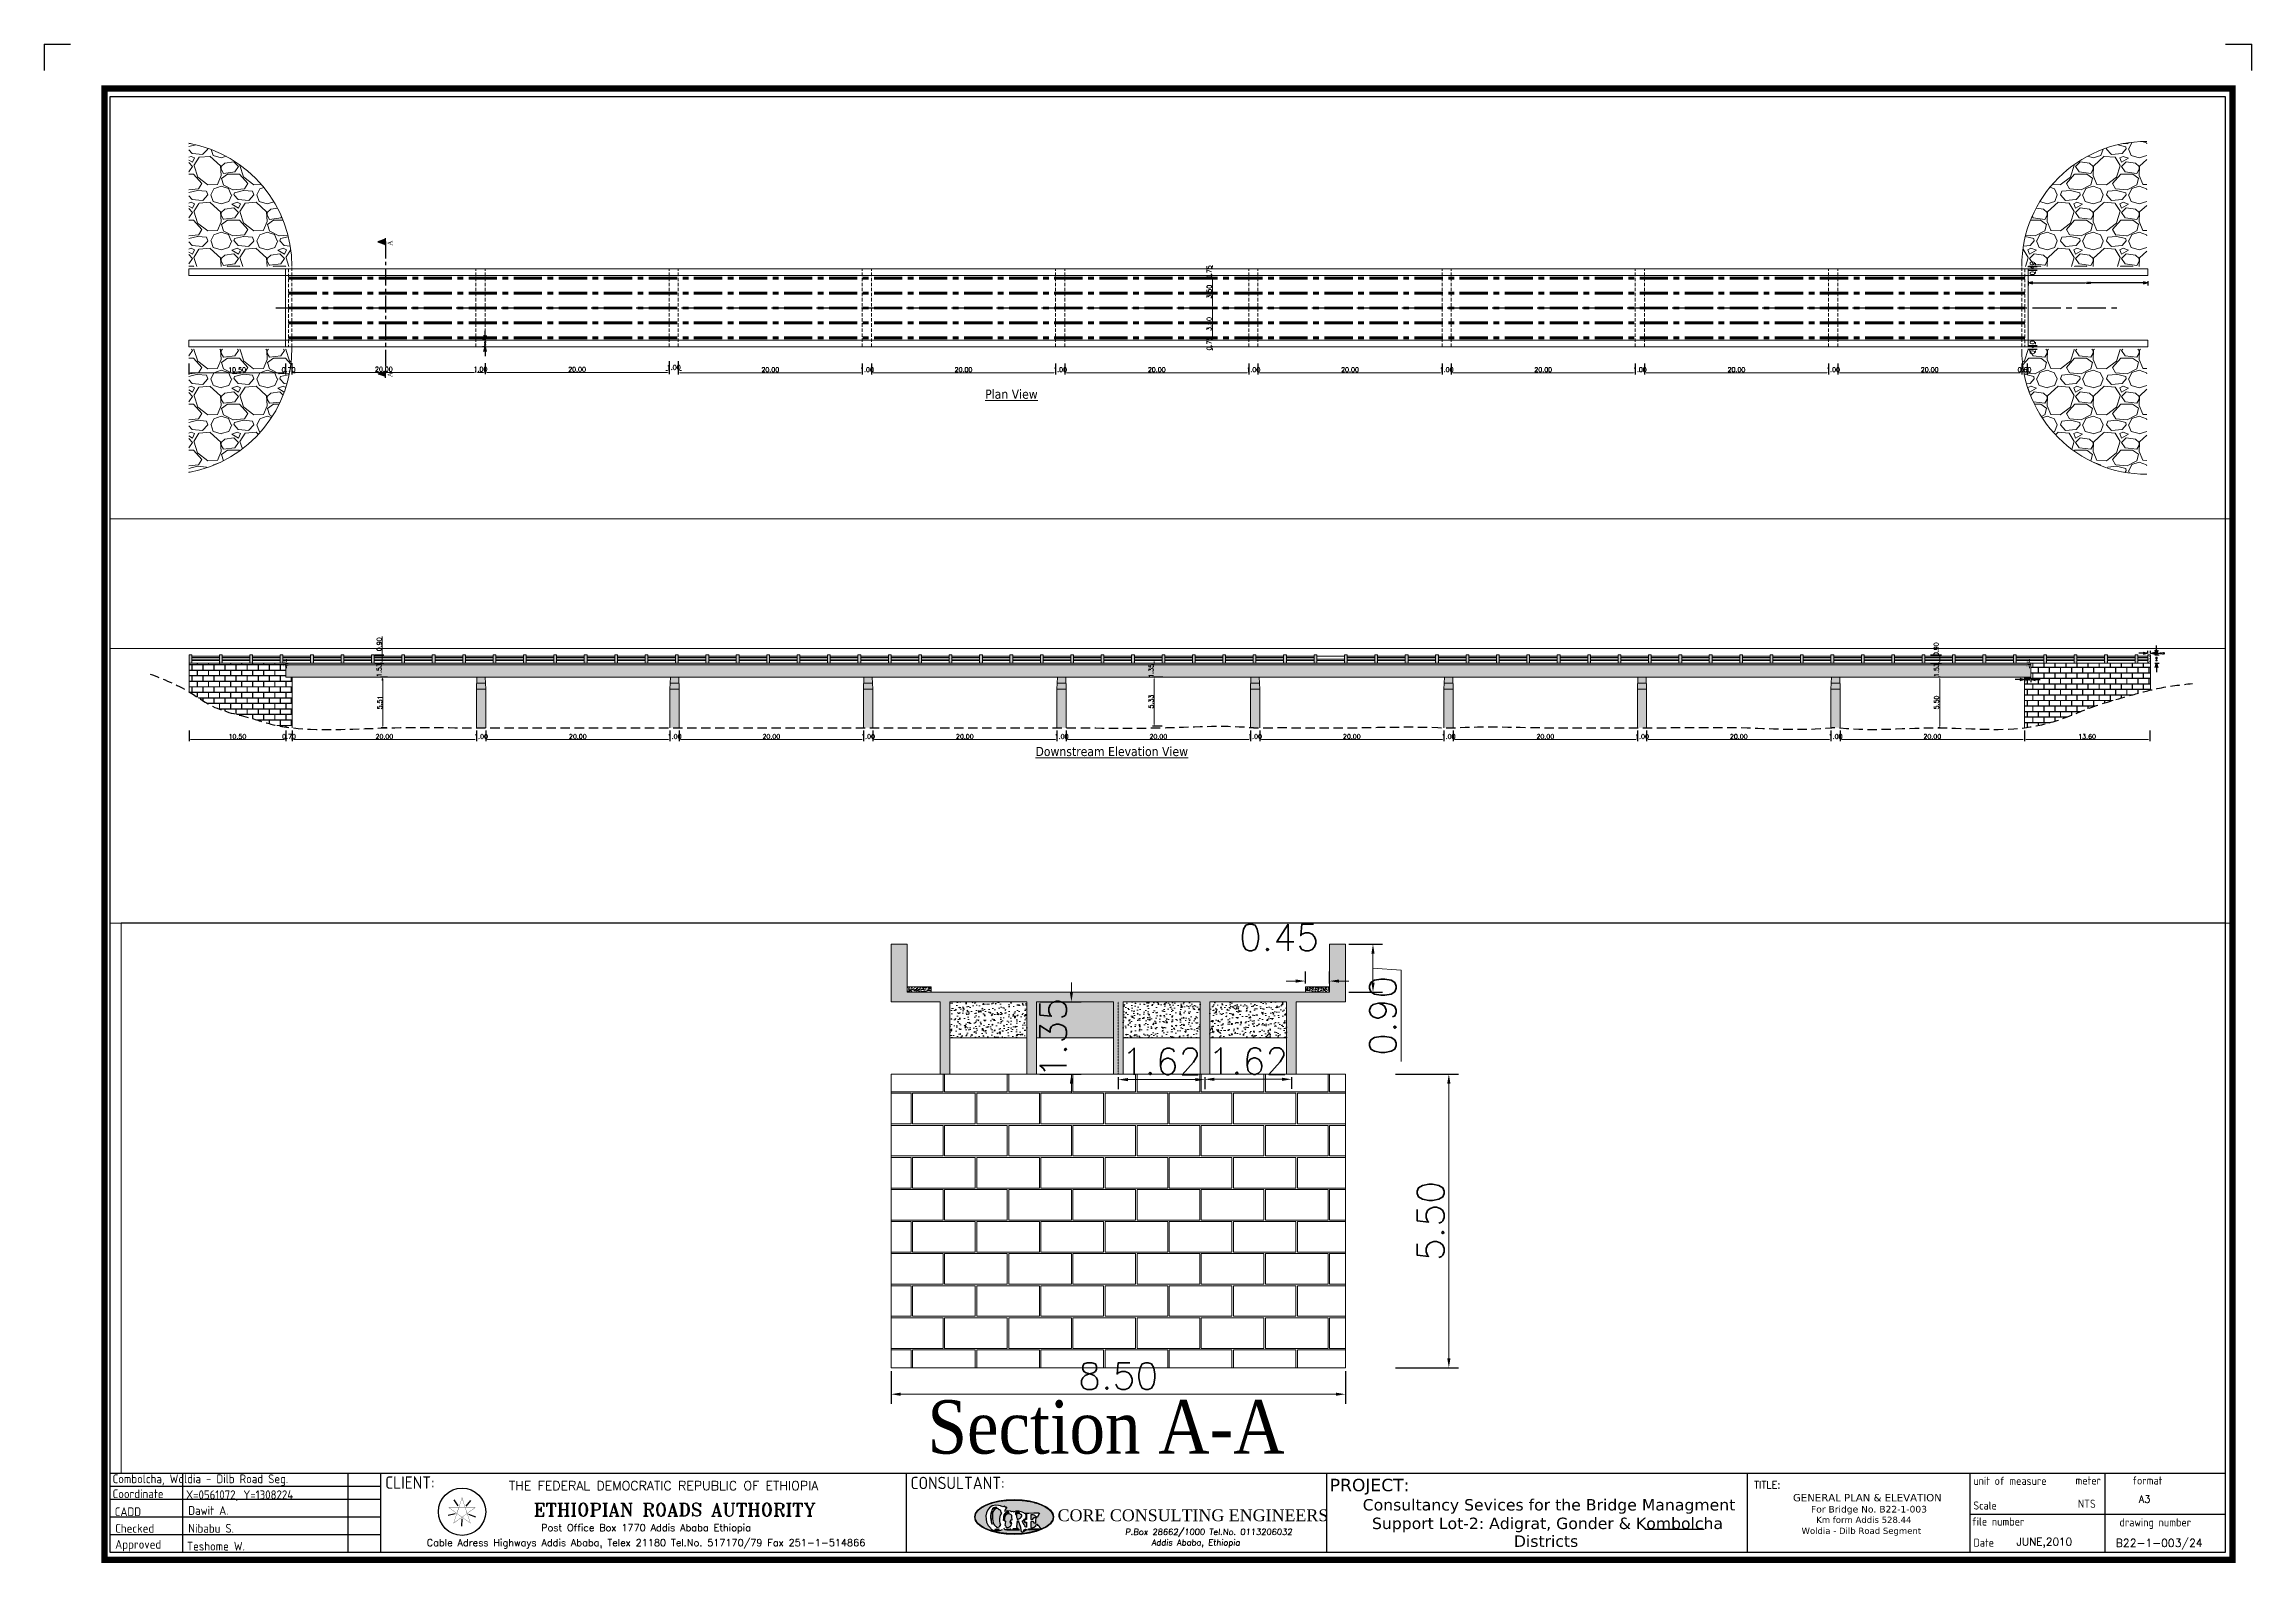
# Paper-space layout 'Layout1' of a CAD drawing. Header units: inches, sheet in millimetres. Extents: x 13 to 853, y 1 to 579.
# The model-space entities are those that its viewports show. They can reach past a viewport. Long polylines and large blocks are cut down to what shows.
import ezdxf
from ezdxf.enums import TextEntityAlignment as Align

# ---------------------------------------------------------------- set-up
doc = ezdxf.new("R2010")
doc.units = ezdxf.units.IN
doc.header["$MEASUREMENT"] = 0
doc.linetypes.add('CENTER', pattern=[2, 1.25, -0.25, 0.25, -0.25])
doc.linetypes.add('HIDDEN', pattern=[0.375, 0.25, -0.125])
for name, color, linetype in [('21', 7, 'Continuous'), ('ATTR', 45, 'Continuous'), ('BOARD-M', 7, 'Continuous'), ('BORD', 211, 'Continuous'), ('C-LOGO', 7, 'Continuous'), ('center line', 251, 'CENTER'), ('DIM', 1, 'Continuous'), ('ERA_LOGO', 30, 'Continuous'), ('ground', 81, 'Continuous'), ('LINES', 1, 'Continuous'), ('MARK', 9, 'Continuous'), ('SUBSTR', 6, 'Continuous'), ('TEXT1', 7, 'Continuous'), ('TEXT2', 7, 'Continuous'), ('Vp', 7, 'Continuous')]:
    doc.layers.add(name, color=color, linetype=linetype)
for name, color, linetype, lineweight in [('Base', 7, 'Continuous', 0), ('dima', 7, 'Continuous', 0), ('hach', 251, 'Continuous', 0), ('hatch1', 251, 'Continuous', 0), ('Railing', 5, 'Continuous', 15), ('text', 1, 'Continuous', 0), ('wall', 4, 'Continuous', 13)]:
    doc.layers.add(name, color=color, linetype=linetype, lineweight=lineweight)
doc.styles.add('15', font='romans.shx', dxfattribs={"height": 1.55})
doc.styles.add('25', font='ROMANS', dxfattribs={"height": 2.25})
doc.styles.add('30', font='ROMANT.SHX', dxfattribs={"height": 4})
doc.styles.add('65', font='COMPLEX.SHX', dxfattribs={"oblique": 5, "height": 2.25})
doc.styles.add('BETTY', font='verdana.ttf', dxfattribs={"height": 0.18})
doc.styles.add('ISO', font='ISO.SHX', dxfattribs={"height": 5})
doc.styles.add('SIMPLEX', font='simplex.shx', dxfattribs={"height": 0.5})
doc.styles.get("Standard").update_dxf_attribs({"font": 'GARA.TTF'})
doc.styles.add('style1', font='txt.shx', dxfattribs={"height": 0.15})
doc.dimstyles.new('Standard$0', dxfattribs={"dimtxt": 1.2, "dimasz": 0.5, "dimexe": 0.28, "dimexo": 0.1625, "dimgap": 0.09, "dimtad": 0, "dimzin": 0, "dimdsep": 46, "dimtxsty": 'style1', "dimblk": 'OPEN30', "dimcen": 0.09, "dimclrd": 1, "dimclre": 5, "dimclrt": 7, "dimadec": 0, "dimazin": 0, "dimtfac": 1, "dimtofl": 0, "dimtmove": 0, "dimatfit": 3, "dimfxl": 0.18, "dimfxlon": 1, "dimtolj": 1, "dimtzin": 0, "dimarcsym": 0})
pattern_1 = [(37.5, (-1e-14, -55.11365), (-0.00409457, 0.125243545), [0, -0.0988, 0, -0.1105, 0, -0.105625]), (7.5, (-1e-14, -55.11365), (0.11503549, 0.1834395), [0, -0.0533, 0, -0.08905, 0, -0.034125]), (327.5, (-0.07995, -55.11365), (0.20241922, 0.00036784), [0, -0.0325, 0, -0.117, 0, -0.15275]), (317.5, (-0.07995, -55.11365), (0.19539823, 0.05704891), [0, -0.01625, 0, -0.0767, 0, -0.08775])]
pattern_2 = [(50, (-3e-14, -126.186), (0.21517805, -0.01882564), [0.0225, -0.2475]), (355, (-3e-14, -126.186), (-0.0416254, 0.22565764), [0.018, -0.198]), (100.4514, (0.01793, -126.18756), (0.17355281, 0.20683186), [0.01912206, -0.21034263]), (46.1842, (-3e-14, -126.126), (0.32017231, -0.0496557), [0.03375, -0.37125]), (96.6356, (0.02668, -126.13013), (0.2803988, 0.29223536), [0.0286831, -0.3155139]), (351.1842, (-3e-14, -126.126), (0.2803986, 0.2922356), [0.027, -0.297]), (21, (0.03, -126.141), (0.17907212, -0.12078567), [0.0225, -0.2475]), (326, (0.03, -126.141), (0.0729946, 0.21754501), [0.018, -0.198]), (71.4514, (0.04492, -126.15106), (0.25206679, 0.09675915), [0.01912206, -0.21034263]), (37.5, (-3e-14, -126.185995), (0.003647957, 0.099868156), [0, -0.1956, 0, -0.201, 0, -0.19875]), (7.5, (-3e-14, -126.186), (0.07892086, 0.118323514), [0, -0.1146, 0, -0.1911, 0, -0.07575]), (327.5, (-0.0669, -126.185995), (0.16014673, -0.006766462), [0, -0.075, 0, -0.234, 0, -0.3105]), (317.5, (-0.0969, -126.186), (0.17495585, 0.030031495), [0, -0.0975, 0, -0.1554, 0, -0.2205])]
pattern_3 = [(50, (-3e-14, -126.185995), (0.071726018, -0.006275213), [0.0075, -0.0825]), (355, (-3e-14, -126.185995), (-0.013875133, 0.075219213), [0.006, -0.066]), (100.4514, (0.00598, -126.18652), (0.057850938, 0.068943954), [0.00637402, -0.070114211]), (46.1842, (-3e-14, -126.165995), (0.106724105, -0.0165519), [0.01125, -0.12375]), (96.6356, (0.00889, -126.16737), (0.09346627, 0.097411787), [0.00956103, -0.1051713]), (351.1842, (-3e-14, -126.166), (0.093466195, 0.09741186), [0.009, -0.099]), (21, (0.01, -126.170995), (0.059690705, -0.040261889), [0.0075, -0.0825]), (326, (0.01, -126.170995), (0.024331533, 0.072515005), [0.006, -0.066]), (71.4514, (0.014974, -126.17435), (0.084022263, 0.03225305), [0.00637402, -0.070114211]), (37.5, (-3e-14, -126.185995), (0.0012159855, 0.0332893854), [0, -0.0652, 0, -0.067, 0, -0.06625]), (7.5, (-3e-14, -126.185995), (0.026306954, 0.039441171), [0, -0.0382, 0, -0.0637, 0, -0.02525]), (327.5, (-0.0223, -126.185995), (0.0533822436, -0.0022554872), [0, -0.025, 0, -0.078, 0, -0.1035]), (317.5, (-0.0323, -126.185995), (0.058318617, 0.010010498), [0, -0.0325, 0, -0.0518, 0, -0.0735])]

# ---------------------------------------------------------------- blocks, each defined once
blk = doc.blocks.new('A$C162A0B75')
at = {"layer": 'BOARD-M'}
h = blk.add_hatch(color=256, dxfattribs=at)
edge = h.paths.add_edge_path()
edge.add_spline(control_points=[(13.67, -8.08), (14, -7.94), (14.3, -7.79), (15.09, -7.33), (15.48, -6.98), (15.96, -6.26), (16.05, -5.88), (15.92, -5.15), (15.71, -4.78), (14.99, -4.09), (14.49, -3.77), (13.25, -3.22), (12.52, -3), (10.92, -2.68), (10.05, -2.58), (8.3, -2.53), (7.41, -2.57), (5.72, -2.79), (4.93, -2.97), (3.53, -3.43), (2.92, -3.72), (1.99, -4.37), (1.66, -4.73), (1.38, -5.31), (1.33, -5.53), (1.33, -5.74), (1.33, -6.11), (1.48, -6.48), (2.08, -7.19), (2.53, -7.53), (3.67, -8.11), (4.36, -8.36), (5.9, -8.73), (6.75, -8.85), (8.49, -8.96), (9.39, -8.95), (11.1, -8.78), (11.93, -8.63), (12.89, -8.36), (13.11, -8.29), (13.33, -8.21)], knot_values=[2.317063, 2.317063, 2.317063, 2.317063, 2.500513, 2.500513, 2.85773, 2.85773, 3.214946, 3.214946, 3.572162, 3.572162, 3.929378, 3.929378, 4.286594, 4.286594, 4.643811, 4.643811, 5.001027, 5.001027, 5.358243, 5.358243, 5.715459, 5.715459, 6.072675, 6.072675, 6.283185, 6.283185, 6.283185, 6.640402, 6.640402, 6.997618, 6.997618, 7.354834, 7.354834, 7.71205, 7.71205, 8.069266, 8.069266, 8.426482, 8.426482, 8.537797, 8.537797, 8.537797, 8.537797], degree=3, periodic=0)
edge.add_line((13.33, -8.21), (13.19, -8.19))
edge.add_line((13.19, -8.19), (12.82, -8.19))
edge.add_line((12.82, -8.19), (11.56, -8.22))
edge.add_line((11.56, -8.22), (11.07, -8.19))
edge.add_line((11.07, -8.19), (10.26, -8.59))
edge.add_line((10.26, -8.59), (10.1, -8.6))
edge.add_line((10.1, -8.6), (10.07, -8.52))
edge.add_line((10.07, -8.52), (10.03, -8.46))
edge.add_line((10.03, -8.46), (9.97, -8.16))
edge.add_line((9.97, -8.16), (9.91, -7.71))
edge.add_line((9.91, -7.71), (9.69, -7.05))
edge.add_line((9.69, -7.05), (9.59, -6.74))
edge.add_line((9.59, -6.74), (9.53, -6.71))
edge.add_line((9.53, -6.71), (9.33, -6.76))
edge.add_line((9.33, -6.76), (9.24, -6.75))
edge.add_line((9.24, -6.75), (9.18, -6.76))
edge.add_line((9.18, -6.76), (9.17, -6.97))
edge.add_line((9.17, -6.97), (9.14, -7.63))
edge.add_line((9.14, -7.63), (9.15, -7.69))
edge.add_line((9.15, -7.69), (9.63, -8.15))
edge.add_line((9.63, -8.15), (9.63, -8.22))
edge.add_line((9.63, -8.22), (9.22, -8.23))
edge.add_line((9.22, -8.23), (8.68, -8.2))
edge.add_line((8.68, -8.2), (8.12, -8.24))
edge.add_line((8.12, -8.24), (7.85, -8.25))
edge.add_line((7.85, -8.25), (7.63, -8.25))
edge.add_line((7.63, -8.25), (7.38, -8.24))
edge.add_line((7.38, -8.24), (7.17, -8.17))
edge.add_line((7.17, -8.17), (6.99, -8.13))
edge.add_line((6.99, -8.13), (6.82, -7.99))
edge.add_line((6.82, -7.99), (6.77, -7.9))
edge.add_line((6.77, -7.9), (6.7, -7.83))
edge.add_line((6.7, -7.83), (6.45, -8.08))
edge.add_line((6.45, -8.08), (5.99, -8.29))
edge.add_line((5.99, -8.29), (5.48, -8.34))
edge.add_line((5.48, -8.34), (5.01, -8.31))
edge.add_line((5.01, -8.31), (4.75, -8.22))
edge.add_line((4.75, -8.22), (4.37, -8.03))
edge.add_line((4.37, -8.03), (4.19, -7.8))
edge.add_line((4.19, -7.8), (3.76, -7.37))
edge.add_line((3.76, -7.37), (3.47, -6.73))
edge.add_line((3.47, -6.73), (3.37, -6.18))
edge.add_line((3.37, -6.18), (3.36, -5.55))
edge.add_line((3.36, -5.55), (3.49, -4.93))
edge.add_line((3.49, -4.93), (3.72, -4.38))
edge.add_line((3.72, -4.38), (4.02, -3.99))
edge.add_line((4.02, -3.99), (4.54, -3.64))
edge.add_line((4.54, -3.64), (5.2, -3.5))
edge.add_line((5.2, -3.5), (5.71, -3.55))
edge.add_line((5.71, -3.55), (6.08, -3.65))
edge.add_line((6.08, -3.65), (6.54, -3.81))
edge.add_line((6.54, -3.81), (6.94, -3.73))
edge.add_line((6.94, -3.73), (6.95, -3.87))
edge.add_line((6.95, -3.87), (7.08, -3.81))
edge.add_line((7.08, -3.81), (7.23, -3.89))
edge.add_line((7.23, -3.89), (7.21, -4.01))
edge.add_line((7.21, -4.01), (6.99, -4.31))
edge.add_line((6.99, -4.31), (6.9, -4.55))
edge.add_line((6.9, -4.55), (6.86, -4.63))
edge.add_line((6.86, -4.63), (7.15, -4.55))
edge.add_line((7.15, -4.55), (7.45, -4.51))
edge.add_line((7.45, -4.51), (7.9, -4.56))
edge.add_line((7.9, -4.56), (8.17, -4.68))
edge.add_line((8.17, -4.68), (8.25, -4.75))
edge.add_line((8.25, -4.75), (8.25, -4.68))
edge.add_line((8.25, -4.68), (8.41, -4.67))
edge.add_line((8.41, -4.67), (8.49, -4.71))
edge.add_line((8.49, -4.71), (8.5, -4.75))
edge.add_line((8.5, -4.75), (8.74, -4.71))
edge.add_line((8.74, -4.71), (9.08, -4.6))
edge.add_line((9.08, -4.6), (9.5, -4.58))
edge.add_line((9.5, -4.58), (9.92, -4.68))
edge.add_line((9.92, -4.68), (10.14, -4.75))
edge.add_line((10.14, -4.75), (10.45, -4.92))
edge.add_line((10.45, -4.92), (10.59, -5.01))
edge.add_line((10.59, -5.01), (11.41, -4.99))
edge.add_line((11.41, -4.99), (12.4, -4.95))
edge.add_line((12.4, -4.95), (13, -4.95))
edge.add_line((13, -4.95), (13.27, -4.95))
edge.add_line((13.27, -4.95), (13.32, -4.96))
edge.add_line((13.32, -4.96), (13.34, -5.02))
edge.add_line((13.34, -5.02), (13.44, -5.01))
edge.add_line((13.44, -5.01), (12.98, -5.82))
edge.add_line((12.98, -5.82), (12.83, -5.72))
edge.add_line((12.83, -5.72), (12.66, -5.57))
edge.add_line((12.66, -5.57), (12.55, -5.47))
edge.add_line((12.55, -5.47), (12.42, -5.37))
edge.add_line((12.42, -5.37), (12.24, -5.32))
edge.add_line((12.24, -5.32), (12.11, -5.33))
edge.add_line((12.11, -5.33), (11.91, -5.33))
edge.add_line((11.91, -5.33), (11.84, -5.33))
edge.add_line((11.84, -5.33), (11.82, -6.23))
edge.add_line((11.82, -6.23), (12.16, -6.21))
edge.add_line((12.16, -6.21), (12.4, -5.9))
edge.add_line((12.4, -5.9), (12.47, -5.81))
edge.add_line((12.47, -5.81), (12.73, -5.86))
edge.add_line((12.73, -5.86), (12.72, -6.49))
edge.add_line((12.72, -6.49), (12.72, -6.9))
edge.add_line((12.72, -6.9), (12.6, -6.96))
edge.add_line((12.6, -6.96), (12.25, -6.62))
edge.add_line((12.25, -6.62), (11.82, -6.64))
edge.add_line((11.82, -6.64), (11.81, -7.64))
edge.add_line((11.81, -7.64), (11.83, -7.73))
edge.add_line((11.83, -7.73), (12.05, -7.77))
edge.add_line((12.05, -7.77), (12.46, -7.67))
edge.add_line((12.46, -7.67), (12.73, -7.41))
edge.add_line((12.73, -7.41), (12.83, -7.19))
edge.add_line((12.83, -7.19), (12.9, -7.09))
edge.add_line((12.9, -7.09), (13.03, -7.11))
edge.add_line((13.03, -7.11), (13.05, -7.16))
edge.add_line((13.05, -7.16), (13.04, -7.26))
edge.add_line((13.04, -7.26), (13.15, -7.26))
edge.add_line((13.15, -7.26), (13.21, -7.21))
edge.add_line((13.21, -7.21), (13.31, -7.46))
edge.add_line((13.31, -7.46), (13.52, -7.69))
edge.add_line((13.52, -7.69), (13.68, -7.88))
edge.add_line((13.68, -7.88), (13.72, -7.98))
edge.add_line((13.72, -7.98), (13.67, -8.08))
h.paths.add_polyline_path([(5.22, -4.02), (5.32, -4), (5.34, -3.93), (5.32, -3.9), (5.06, -3.92), (4.83, -4.01), (4.61, -4.21), (4.48, -4.45), (4.38, -4.72), (4.25, -5.09), (4.22, -5.46), (4.21, -5.91), (4.25, -6.26), (4.32, -6.63), (4.46, -7), (4.54, -7.12), (4.57, -7.06), (4.49, -6.85), (4.41, -6.59), (4.38, -6.23), (4.34, -5.8), (4.36, -5.29), (4.44, -4.88), (4.55, -4.55), (4.62, -4.34), (4.75, -4.2), (4.9, -4.08), (5.05, -4.05)], flags=17)
h.paths.add_polyline_path([(6.12, -5.4), (6.27, -5.16), (6.32, -5.06), (6.34, -5.03), (6.28, -4.97), (6.25, -5.02), (6.02, -4.39), (5.86, -4.39), (5.72, -4.28), (5.51, -4.14), (5.26, -4.14), (4.98, -4.31), (4.77, -4.58), (4.62, -5.04), (4.57, -5.42), (4.59, -6.03), (4.66, -6.55), (4.8, -7.01), (4.96, -7.25), (5.15, -7.46), (5.26, -7.55), (5.33, -7.6), (5.34, -7.66), (5.34, -7.73), (5.52, -7.73), (5.84, -7.59), (6, -7.45), (6.12, -7.3), (6.17, -7.3), (6.02, -6.89), (5.96, -6.51), (5.98, -6.04), (6.03, -5.68)], flags=17)
h.paths.add_polyline_path([(8.19, -5.84), (8.15, -5.37), (8, -5.21), (7.81, -5.12), (7.53, -5.06), (7.34, -5.12), (7.14, -5.27), (6.99, -5.57), (6.89, -6.08), (6.87, -6.47), (6.94, -6.52), (7.04, -6.5), (7.11, -6.59), (7.07, -6.98), (6.99, -7.32), (7.03, -7.35), (7.19, -7.61), (7.31, -7.76), (7.47, -7.76), (7.67, -7.72), (7.86, -7.57), (8.03, -7.36), (8.14, -7.09), (8.17, -6.93), (8.11, -6.91), (7.98, -6.93), (7.93, -6.85), (8.08, -6.81), (8.09, -6.74), (8.02, -6.68), (7.89, -6.74), (7.86, -6.69), (7.92, -6.55), (7.98, -6.42), (7.98, -6.34), (8.08, -6.34), (8.23, -6.33), (8.22, -6.21)], flags=17)
h.paths.add_polyline_path([(7.08, -5.04), (7.25, -4.96), (7.36, -4.95), (7.5, -4.94), (7.64, -4.95), (7.73, -4.96), (7.7, -4.89), (7.66, -4.86), (7.48, -4.86), (7.32, -4.85), (7.07, -4.94), (6.92, -5.06), (6.75, -5.33), (6.68, -5.64), (6.64, -5.86), (6.64, -6.05), (6.63, -6.26), (6.65, -6.37), (6.69, -6.33), (6.7, -6.25), (6.71, -6.09), (6.74, -5.82), (6.77, -5.61), (6.84, -5.34), (6.94, -5.18)], flags=17)
h.paths.add_polyline_path([(5.72, -8.13), (5.82, -8.09), (5.87, -8.09), (5.87, -8.06), (5.85, -8.04), (5.78, -8.04), (5.72, -8.04), (5.68, -8.07), (5.65, -8.09), (5.58, -8.1), (5.52, -8.09), (5.43, -8.1), (5.34, -8.1), (5.27, -8.1), (5.23, -8.1), (5.15, -8.09), (5.1, -8.09), (5.04, -8.09), (5.03, -8.14), (5.07, -8.14), (5.21, -8.14), (5.28, -8.15), (5.39, -8.15), (5.49, -8.16), (5.55, -8.16), (5.62, -8.15)], flags=17)
h.paths.add_polyline_path([(9.22, -8.01), (9.15, -7.96), (9.03, -7.96), (8.88, -7.97), (8.69, -7.98), (8.57, -7.98), (8.5, -7.98), (8.45, -8.03), (8.4, -8.06), (8.41, -8.1), (8.5, -8.09), (8.68, -8.09), (8.89, -8.09), (9.07, -8.1), (9.18, -8.11), (9.25, -8.1)], flags=17)
h.paths.add_polyline_path([(7.76, -8.09), (7.87, -8.08), (7.92, -8.07), (7.99, -8.02), (8.04, -8), (8, -7.98), (7.98, -7.98), (7.95, -7.99), (7.9, -8.01), (7.85, -8.02), (7.76, -8.04), (7.64, -8.05), (7.51, -8.05), (7.41, -8.04), (7.32, -8.06), (7.24, -8.04), (7.19, -8.06), (7.19, -8.07), (7.22, -8.09), (7.31, -8.09), (7.37, -8.11), (7.47, -8.11), (7.54, -8.11), (7.56, -8.11), (7.59, -8.11), (7.66, -8.11)], flags=17)
h.paths.add_polyline_path([(9.48, -6.49), (9.43, -6.5), (9.38, -6.5), (9.31, -6.5), (9.24, -6.5), (9.21, -6.54), (9.2, -6.59), (9.23, -6.61), (9.25, -6.59), (9.27, -6.56), (9.31, -6.54), (9.37, -6.54), (9.43, -6.54), (9.47, -6.54)], flags=17)
h.paths.add_polyline_path([(10.1, -5.57), (10.1, -5.36), (10.02, -5.27), (9.92, -5.27), (9.84, -5.22), (9.76, -5.15), (9.66, -5.08), (9.52, -5.08), (9.42, -5.11), (9.28, -5.11), (9.17, -5.11), (9.13, -5.15), (9.13, -5.32), (9.13, -5.53), (9.14, -5.76), (9.15, -5.92), (9.21, -6.01), (9.21, -6.13), (9.21, -6.21), (9.41, -6.18), (9.69, -6.05), (9.86, -5.91), (10, -5.77)], flags=17)
h.paths.add_polyline_path([(9.64, -4.89), (9.49, -4.88), (9.33, -4.88), (9.19, -4.88), (9.05, -4.91), (8.98, -4.92), (8.93, -4.96), (8.93, -5.11), (8.92, -5.22), (8.93, -5.28), (8.98, -5.25), (8.98, -5.16), (8.98, -5.04), (9.01, -4.98), (9.14, -4.95), (9.3, -4.95), (9.46, -4.95), (9.56, -4.96), (9.65, -4.99), (9.68, -5), (9.7, -4.94)], flags=17)
h.paths.add_polyline_path([(11, -6.75), (10.98, -6.71), (10.93, -6.73), (10.86, -6.75), (10.75, -6.79), (10.66, -6.79), (10.65, -6.71), (10.68, -6.66), (10.68, -6.62), (10.63, -6.63), (10.59, -6.66), (10.55, -6.64), (10.53, -6.54), (10.54, -6.47), (10.58, -6.44), (10.65, -6.35), (10.78, -6.27), (10.86, -6.22), (10.94, -6.23), (11.01, -6.23), (11.02, -6.19), (11.02, -5.56), (11.01, -5.24), (10.98, -5.22), (10.92, -5.19), (10.85, -5.18), (10.83, -5.21), (10.85, -5.26), (10.89, -5.31), (10.93, -5.39), (10.93, -5.6), (10.91, -5.8), (10.85, -5.96), (10.75, -6.07), (10.64, -6.18), (10.5, -6.31), (10.35, -6.42), (10.25, -6.44), (10.24, -6.49), (10.24, -6.55), (10.24, -6.63), (10.28, -6.74), (10.38, -6.91), (10.53, -7.14), (10.71, -7.41), (10.83, -7.57), (10.96, -7.66), (11.01, -7.66)], flags=17)
h.paths.add_polyline_path([(10.75, -8.13), (10.89, -8.09), (10.87, -8.05), (10.84, -8.05), (10.77, -8.07), (10.67, -8.11), (10.57, -8.15), (10.51, -8.2), (10.42, -8.25), (10.36, -8.29), (10.4, -8.31), (10.46, -8.29), (10.52, -8.24), (10.6, -8.19), (10.7, -8.16)], flags=17)
h.paths.add_polyline_path([(13.42, -7.98), (13.27, -7.98), (12.98, -7.99), (12.62, -7.99), (12.31, -7.97), (12, -7.98), (11.61, -7.98), (11.39, -7.99), (11.38, -8.03), (11.4, -8.06), (11.62, -8.04), (12, -8.05), (12.28, -8.04), (12.57, -8.04), (12.86, -8.04), (13.16, -8.04), (13.32, -8.04), (13.43, -8.04)], flags=17)
for points in [[(6.94, -3.73), (6.54, -3.81), (6.08, -3.65), (5.71, -3.55), (5.2, -3.5), (4.54, -3.64), (4.02, -3.99), (3.72, -4.38), (3.49, -4.93), (3.36, -5.55), (3.37, -6.18), (3.47, -6.73), (3.76, -7.37), (4.19, -7.8), (4.37, -8.03), (4.75, -8.22), (5.01, -8.31), (5.48, -8.34), (5.99, -8.29), (6.45, -8.08)], [(6.02, -4.39), (5.86, -4.39), (5.72, -4.28), (5.51, -4.14), (5.26, -4.14), (4.98, -4.31), (4.77, -4.58), (4.62, -5.04), (4.57, -5.42), (4.59, -6.03), (4.66, -6.55), (4.8, -7.01), (4.96, -7.25), (5.15, -7.46), (5.26, -7.55), (5.33, -7.6), (5.34, -7.66), (5.34, -7.73), (5.52, -7.73), (5.84, -7.59), (6, -7.45), (6.12, -7.3), (6.17, -7.3), (6.02, -6.89), (5.96, -6.51), (5.98, -6.04), (6.03, -5.68), (6.12, -5.4), (6.27, -5.16), (6.32, -5.06), (6.34, -5.03), (6.28, -4.97)], [(6.94, -3.73), (6.95, -3.87), (7.08, -3.81), (7.23, -3.89), (7.21, -4.01), (6.99, -4.31), (6.9, -4.55), (6.86, -4.63), (7.15, -4.55), (7.45, -4.51), (7.9, -4.56), (8.17, -4.68), (8.25, -4.75), (8.25, -4.68), (8.41, -4.67), (8.49, -4.71), (8.5, -4.75), (8.74, -4.71), (9.08, -4.6), (9.5, -4.58), (9.92, -4.68), (10.14, -4.75), (10.45, -4.92), (10.59, -5.01), (11.41, -4.99), (12.4, -4.95), (13, -4.95), (13.27, -4.95), (13.32, -4.96), (13.34, -5.02), (13.44, -5.01), (12.98, -5.82), (12.83, -5.72), (12.66, -5.57), (12.55, -5.47), (12.42, -5.37), (12.24, -5.32), (12.11, -5.33), (11.91, -5.33), (11.84, -5.33), (11.82, -6.23), (12.16, -6.21), (12.4, -5.9), (12.47, -5.81), (12.73, -5.86), (12.72, -6.49), (12.72, -6.9), (12.6, -6.96), (12.25, -6.62), (11.82, -6.64), (11.81, -7.64), (11.83, -7.73), (12.05, -7.77), (12.46, -7.67), (12.73, -7.41), (12.83, -7.19), (12.9, -7.09), (13.03, -7.11), (13.05, -7.16), (13.04, -7.26), (13.15, -7.26), (13.21, -7.21), (13.31, -7.46), (13.52, -7.69), (13.68, -7.88), (13.67, -8.08), (13.53, -8.14), (13.33, -8.19), (12.82, -8.19), (11.56, -8.22), (11.07, -8.19), (10.26, -8.59), (10.1, -8.6), (10.07, -8.52), (10.03, -8.46), (9.97, -8.16), (9.91, -7.71), (9.69, -7.05), (9.59, -6.74), (9.53, -6.71), (9.33, -6.76), (9.24, -6.75), (9.18, -6.76), (9.17, -6.97), (9.14, -7.63), (9.15, -7.69), (9.63, -8.15), (9.63, -8.22), (9.22, -8.23), (8.68, -8.2), (8.12, -8.24), (7.85, -8.25), (7.63, -8.25), (7.38, -8.24), (7.17, -8.17), (6.99, -8.13), (6.82, -7.99), (6.77, -7.9), (6.7, -7.83), (6.7, -7.83)], [(6.02, -4.39), (6.25, -5.02), (6.28, -4.97)]]:
    blk.add_lwpolyline(points, dxfattribs=at)
for points in [[(5.32, -4), (5.34, -3.93), (5.32, -3.9), (5.06, -3.92), (4.83, -4.01), (4.61, -4.21), (4.48, -4.45), (4.38, -4.72), (4.25, -5.09), (4.22, -5.46), (4.21, -5.91), (4.25, -6.26), (4.32, -6.63), (4.46, -7), (4.54, -7.12), (4.57, -7.06), (4.49, -6.85), (4.41, -6.59), (4.38, -6.23), (4.34, -5.8), (4.36, -5.29), (4.44, -4.88), (4.55, -4.55), (4.62, -4.34), (4.75, -4.2), (4.9, -4.08), (5.05, -4.05), (5.22, -4.02)], [(5.04, -8.09), (5.03, -8.14), (5.07, -8.14), (5.21, -8.14), (5.28, -8.15), (5.39, -8.15), (5.49, -8.16), (5.55, -8.16), (5.62, -8.15), (5.72, -8.13), (5.82, -8.09), (5.87, -8.09), (5.87, -8.06), (5.85, -8.04), (5.78, -8.04), (5.72, -8.04), (5.68, -8.07), (5.65, -8.09), (5.58, -8.1), (5.52, -8.09), (5.43, -8.1), (5.34, -8.1), (5.27, -8.1), (5.23, -8.1), (5.15, -8.09), (5.1, -8.09)], [(6.65, -6.37), (6.69, -6.33), (6.7, -6.25), (6.71, -6.09), (6.74, -5.82), (6.77, -5.61), (6.84, -5.34), (6.94, -5.18), (7.08, -5.04), (7.25, -4.96), (7.36, -4.95), (7.5, -4.94), (7.64, -4.95), (7.73, -4.96), (7.7, -4.89), (7.66, -4.86), (7.48, -4.86), (7.32, -4.85), (7.07, -4.94), (6.92, -5.06), (6.75, -5.33), (6.68, -5.64), (6.64, -5.86), (6.64, -6.05), (6.63, -6.26)], [(6.99, -7.32), (7.07, -6.98), (7.11, -6.59), (7.04, -6.5), (6.94, -6.52), (6.87, -6.47), (6.89, -6.08), (6.99, -5.57), (7.14, -5.27), (7.34, -5.12), (7.53, -5.06), (7.81, -5.12), (8, -5.21), (8.15, -5.37), (8.19, -5.84), (8.22, -6.21), (8.23, -6.33), (8.08, -6.34), (7.98, -6.34), (7.98, -6.42), (7.92, -6.55), (7.86, -6.69), (7.89, -6.74), (8.02, -6.68), (8.09, -6.74), (8.08, -6.81), (7.93, -6.85), (7.98, -6.93), (8.11, -6.91), (8.17, -6.93), (8.14, -7.09), (8.03, -7.36), (7.86, -7.57), (7.67, -7.72), (7.47, -7.76), (7.31, -7.76), (7.19, -7.61), (7.03, -7.35), (6.99, -7.32)], [(8, -7.98), (8.04, -8), (7.99, -8.02), (7.92, -8.07), (7.87, -8.08), (7.76, -8.09), (7.66, -8.11), (7.59, -8.11), (7.56, -8.11), (7.54, -8.11), (7.47, -8.11), (7.37, -8.11), (7.31, -8.09), (7.22, -8.09), (7.19, -8.07), (7.19, -8.06), (7.24, -8.04), (7.32, -8.06), (7.41, -8.04), (7.51, -8.05), (7.64, -8.05), (7.76, -8.04), (7.85, -8.02), (7.9, -8.01), (7.95, -7.99), (7.98, -7.98)], [(9.25, -8.1), (9.22, -8.01), (9.15, -7.96), (9.03, -7.96), (8.88, -7.97), (8.69, -7.98), (8.57, -7.98), (8.5, -7.98), (8.45, -8.03), (8.4, -8.06), (8.41, -8.1), (8.5, -8.09), (8.68, -8.09), (8.89, -8.09), (9.07, -8.1), (9.18, -8.11)], [(9.68, -5), (9.7, -4.94), (9.64, -4.89), (9.49, -4.88), (9.33, -4.88), (9.19, -4.88), (9.05, -4.91), (8.98, -4.92), (8.93, -4.96), (8.93, -5.11), (8.92, -5.22), (8.93, -5.28), (8.98, -5.25), (8.98, -5.16), (8.98, -5.04), (9.01, -4.98), (9.14, -4.95), (9.3, -4.95), (9.46, -4.95), (9.56, -4.96), (9.65, -4.99)], [(9.21, -6.21), (9.41, -6.18), (9.69, -6.05), (9.86, -5.91), (10, -5.77), (10.1, -5.57), (10.1, -5.36), (10.02, -5.27), (9.92, -5.27), (9.84, -5.22), (9.76, -5.15), (9.66, -5.08), (9.52, -5.08), (9.42, -5.11), (9.28, -5.11), (9.17, -5.11), (9.13, -5.15), (9.13, -5.32), (9.13, -5.53), (9.14, -5.76), (9.15, -5.92), (9.21, -6.01), (9.21, -6.13)], [(9.23, -6.61), (9.2, -6.59), (9.21, -6.54), (9.24, -6.5), (9.31, -6.5), (9.38, -6.5), (9.43, -6.5), (9.48, -6.49), (9.48, -6.49), (9.47, -6.54), (9.43, -6.54), (9.37, -6.54), (9.31, -6.54), (9.27, -6.56), (9.25, -6.59)], [(10.83, -5.21), (10.85, -5.18), (10.92, -5.19), (10.98, -5.22), (11.01, -5.24), (11.02, -5.56), (11.02, -6.19), (11.01, -6.23), (10.94, -6.23), (10.86, -6.22), (10.78, -6.27), (10.65, -6.35), (10.58, -6.44), (10.54, -6.47), (10.53, -6.54), (10.55, -6.64), (10.59, -6.66), (10.63, -6.63), (10.68, -6.62), (10.68, -6.66), (10.65, -6.71), (10.66, -6.79), (10.75, -6.79), (10.86, -6.75), (10.93, -6.73), (10.98, -6.71), (11, -6.75), (11.01, -7.66), (10.96, -7.66), (10.83, -7.57), (10.71, -7.41), (10.53, -7.14), (10.38, -6.91), (10.28, -6.74), (10.24, -6.63), (10.24, -6.55), (10.24, -6.49), (10.25, -6.44), (10.35, -6.42), (10.5, -6.31), (10.64, -6.18), (10.75, -6.07), (10.85, -5.96), (10.91, -5.8), (10.93, -5.6), (10.93, -5.39), (10.89, -5.31), (10.85, -5.26)], [(10.89, -8.09), (10.75, -8.13), (10.7, -8.16), (10.6, -8.19), (10.52, -8.24), (10.46, -8.29), (10.4, -8.31), (10.36, -8.29), (10.42, -8.25), (10.51, -8.2), (10.57, -8.15), (10.67, -8.11), (10.77, -8.07), (10.84, -8.05), (10.87, -8.05)], [(13.42, -7.98), (13.43, -8.04), (13.32, -8.04), (13.16, -8.04), (12.86, -8.04), (12.57, -8.04), (12.28, -8.04), (12, -8.05), (11.62, -8.04), (11.4, -8.06), (11.38, -8.03), (11.39, -7.99), (11.61, -7.98), (12, -7.98), (12.31, -7.97), (12.62, -7.99), (12.98, -7.99), (13.27, -7.98)]]:
    blk.add_lwpolyline(points, close=True, dxfattribs=at)
blk.add_ellipse((8.67, -5.74), major_axis=(-7.42, 0), ratio=0.442178, dxfattribs=at)
blk.add_open_spline([(1.33, -5.74), (1.33, -6.11), (1.48, -6.48), (2.08, -7.19), (2.53, -7.53), (3.67, -8.11), (4.36, -8.36), (5.9, -8.73), (6.75, -8.85), (8.49, -8.96), (9.39, -8.95), (11.1, -8.78), (11.93, -8.63), (13.4, -8.21), (14.05, -7.94), (15.09, -7.33), (15.48, -6.98), (15.96, -6.26), (16.05, -5.88), (15.92, -5.15), (15.71, -4.78), (14.99, -4.09), (14.49, -3.77), (13.25, -3.22), (12.52, -3), (10.92, -2.68), (10.05, -2.58), (8.3, -2.53), (7.41, -2.57), (5.72, -2.79), (4.93, -2.97), (3.53, -3.43), (2.92, -3.72), (1.99, -4.37), (1.66, -4.73), (1.38, -5.31), (1.33, -5.53), (1.33, -5.74)], degree=3, knots=[0, 0, 0, 0, 0.357216, 0.357216, 0.714432, 0.714432, 1.071649, 1.071649, 1.428865, 1.428865, 1.786081, 1.786081, 2.143297, 2.143297, 2.500513, 2.500513, 2.85773, 2.85773, 3.214946, 3.214946, 3.572162, 3.572162, 3.929378, 3.929378, 4.286594, 4.286594, 4.643811, 4.643811, 5.001027, 5.001027, 5.358243, 5.358243, 5.715459, 5.715459, 6.072675, 6.072675, 6.283185, 6.283185, 6.283185, 6.283185], dxfattribs=at)
blk = doc.blocks.new('*D3')
at = {"layer": 'Defpoints', "color": 0}
for p in [(19.274, -54.461), (39.274, -54.461), (39.274, -55.748)]:
    blk.add_point(p, dxfattribs=at)
at = {"layer": 'dima', "color": 21, "lineweight": -2}
for p, q in [((19.274, -54.748), (19.274, -55.928)), ((39.274, -54.748), (39.274, -55.928))]:
    blk.add_line(p, q, dxfattribs=at)
at = {"layer": 'dima', "color": 253}
blk.add_line((19.454, -55.748), (39.094, -55.748), dxfattribs=at)
for points in [[(19.454, -55.718), (19.454, -55.778), (19.274, -55.748)], [(39.094, -55.718), (39.094, -55.778), (39.274, -55.748)]]:
    blk.add_solid(points, dxfattribs=at)
at = {"layer": 'dima', "insert": (29.274, -55.408), "char_height": 0.5, "attachment_point": 5, "style": 'SIMPLEX'}
blk.add_mtext('\\A1;20.00', dxfattribs=at)
blk = doc.blocks.new('*D4')
at = {"layer": 'Defpoints', "color": 0}
for p in [(39.274, -54.461), (40.274, -54.461), (40.274, -55.748)]:
    blk.add_point(p, dxfattribs=at)
at = {"layer": 'dima', "color": 21, "lineweight": -2}
for p, q in [((39.274, -54.748), (39.274, -55.928)), ((40.274, -54.748), (40.274, -55.928))]:
    blk.add_line(p, q, dxfattribs=at)
at = {"layer": 'dima', "color": 253}
for p, q in [((39.094, -55.748), (38.914, -55.748)), ((40.454, -55.748), (40.634, -55.748))]:
    blk.add_line(p, q, dxfattribs=at)
for points in [[(39.094, -55.718), (39.094, -55.778), (39.274, -55.748)], [(40.454, -55.718), (40.454, -55.778), (40.274, -55.748)]]:
    blk.add_solid(points, dxfattribs=at)
at = {"layer": 'dima', "insert": (39.774, -55.408), "char_height": 0.5, "attachment_point": 5, "style": 'SIMPLEX'}
blk.add_mtext('\\A1;1.00', dxfattribs=at)
blk = doc.blocks.new('*D5')
at = {"layer": 'Defpoints', "color": 0}
for p in [(40.274, -54.461), (60.274, -54.461), (60.274, -55.748)]:
    blk.add_point(p, dxfattribs=at)
at = {"layer": 'dima', "color": 21, "lineweight": -2}
for p, q in [((40.274, -54.748), (40.274, -55.928)), ((60.274, -54.748), (60.274, -55.928))]:
    blk.add_line(p, q, dxfattribs=at)
at = {"layer": 'dima', "color": 253}
blk.add_line((40.454, -55.748), (60.094, -55.748), dxfattribs=at)
for points in [[(40.454, -55.718), (40.454, -55.778), (40.274, -55.748)], [(60.094, -55.718), (60.094, -55.778), (60.274, -55.748)]]:
    blk.add_solid(points, dxfattribs=at)
at = {"layer": 'dima', "insert": (50.274, -55.408), "char_height": 0.5, "attachment_point": 5, "style": 'SIMPLEX'}
blk.add_mtext('\\A1;20.00', dxfattribs=at)
blk = doc.blocks.new('*D6')
at = {"layer": 'Defpoints', "color": 0}
for p in [(60.274, -54.461), (61.274, -54.461), (61.274, -55.748)]:
    blk.add_point(p, dxfattribs=at)
at = {"layer": 'dima', "color": 21, "lineweight": -2}
for p, q in [((60.274, -54.748), (60.274, -55.928)), ((61.274, -54.748), (61.274, -55.928))]:
    blk.add_line(p, q, dxfattribs=at)
at = {"layer": 'dima', "color": 253}
for p, q in [((60.094, -55.748), (59.914, -55.748)), ((61.454, -55.748), (61.634, -55.748))]:
    blk.add_line(p, q, dxfattribs=at)
for points in [[(60.094, -55.718), (60.094, -55.778), (60.274, -55.748)], [(61.454, -55.718), (61.454, -55.778), (61.274, -55.748)]]:
    blk.add_solid(points, dxfattribs=at)
at = {"layer": 'dima', "insert": (60.774, -55.408), "char_height": 0.5, "attachment_point": 5, "style": 'SIMPLEX'}
blk.add_mtext('\\A1;1.00', dxfattribs=at)
blk = doc.blocks.new('*D7')
at = {"layer": 'Defpoints', "color": 0}
for p in [(61.274, -54.461), (81.274, -54.461), (81.274, -55.748)]:
    blk.add_point(p, dxfattribs=at)
at = {"layer": 'dima', "color": 21, "lineweight": -2}
for p, q in [((61.274, -54.748), (61.274, -55.928)), ((81.274, -54.748), (81.274, -55.928))]:
    blk.add_line(p, q, dxfattribs=at)
at = {"layer": 'dima', "color": 253}
blk.add_line((61.454, -55.748), (81.094, -55.748), dxfattribs=at)
for points in [[(61.454, -55.718), (61.454, -55.778), (61.274, -55.748)], [(81.094, -55.718), (81.094, -55.778), (81.274, -55.748)]]:
    blk.add_solid(points, dxfattribs=at)
at = {"layer": 'dima', "insert": (71.274, -55.408), "char_height": 0.5, "attachment_point": 5, "style": 'SIMPLEX'}
blk.add_mtext('\\A1;20.00', dxfattribs=at)
blk = doc.blocks.new('*D8')
at = {"layer": 'Defpoints', "color": 0}
for p in [(81.274, -54.461), (82.274, -54.461), (82.274, -55.748)]:
    blk.add_point(p, dxfattribs=at)
at = {"layer": 'dima', "color": 21, "lineweight": -2}
for p, q in [((81.274, -54.748), (81.274, -55.928)), ((82.274, -54.748), (82.274, -55.928))]:
    blk.add_line(p, q, dxfattribs=at)
at = {"layer": 'dima', "color": 253}
for p, q in [((81.094, -55.748), (80.914, -55.748)), ((82.454, -55.748), (82.634, -55.748))]:
    blk.add_line(p, q, dxfattribs=at)
for points in [[(81.094, -55.718), (81.094, -55.778), (81.274, -55.748)], [(82.454, -55.718), (82.454, -55.778), (82.274, -55.748)]]:
    blk.add_solid(points, dxfattribs=at)
at = {"layer": 'dima', "insert": (81.774, -55.408), "char_height": 0.5, "attachment_point": 5, "style": 'SIMPLEX'}
blk.add_mtext('\\A1;1.00', dxfattribs=at)
blk = doc.blocks.new('*D9')
at = {"layer": 'Defpoints', "color": 0}
for p in [(82.274, -54.461), (102.274, -54.461), (102.274, -55.748)]:
    blk.add_point(p, dxfattribs=at)
at = {"layer": 'dima', "color": 21, "lineweight": -2}
for p, q in [((82.274, -54.748), (82.274, -55.928)), ((102.274, -54.748), (102.274, -55.928))]:
    blk.add_line(p, q, dxfattribs=at)
at = {"layer": 'dima', "color": 253}
blk.add_line((82.454, -55.748), (102.094, -55.748), dxfattribs=at)
for points in [[(82.454, -55.718), (82.454, -55.778), (82.274, -55.748)], [(102.094, -55.718), (102.094, -55.778), (102.274, -55.748)]]:
    blk.add_solid(points, dxfattribs=at)
at = {"layer": 'dima', "insert": (92.274, -55.408), "char_height": 0.5, "attachment_point": 5, "style": 'SIMPLEX'}
blk.add_mtext('\\A1;20.00', dxfattribs=at)
blk = doc.blocks.new('*D10')
at = {"layer": 'Defpoints', "color": 0}
for p in [(102.274, -54.461), (103.274, -54.461), (103.274, -55.748)]:
    blk.add_point(p, dxfattribs=at)
at = {"layer": 'dima', "color": 21, "lineweight": -2}
for p, q in [((102.274, -54.748), (102.274, -55.928)), ((103.274, -54.748), (103.274, -55.928))]:
    blk.add_line(p, q, dxfattribs=at)
at = {"layer": 'dima', "color": 253}
for p, q in [((102.094, -55.748), (101.914, -55.748)), ((103.454, -55.748), (103.634, -55.748))]:
    blk.add_line(p, q, dxfattribs=at)
for points in [[(102.094, -55.718), (102.094, -55.778), (102.274, -55.748)], [(103.454, -55.718), (103.454, -55.778), (103.274, -55.748)]]:
    blk.add_solid(points, dxfattribs=at)
at = {"layer": 'dima', "insert": (102.774, -55.408), "char_height": 0.5, "attachment_point": 5, "style": 'SIMPLEX'}
blk.add_mtext('\\A1;1.00', dxfattribs=at)
blk = doc.blocks.new('*D11')
at = {"layer": 'Defpoints', "color": 0}
for p in [(103.274, -54.461), (123.274, -54.461), (123.274, -55.748)]:
    blk.add_point(p, dxfattribs=at)
at = {"layer": 'dima', "color": 21, "lineweight": -2}
for p, q in [((103.274, -54.748), (103.274, -55.928)), ((123.274, -54.748), (123.274, -55.928))]:
    blk.add_line(p, q, dxfattribs=at)
at = {"layer": 'dima', "color": 253}
blk.add_line((103.454, -55.748), (123.094, -55.748), dxfattribs=at)
for points in [[(103.454, -55.718), (103.454, -55.778), (103.274, -55.748)], [(123.094, -55.718), (123.094, -55.778), (123.274, -55.748)]]:
    blk.add_solid(points, dxfattribs=at)
at = {"layer": 'dima', "insert": (113.274, -55.408), "char_height": 0.5, "attachment_point": 5, "style": 'SIMPLEX'}
blk.add_mtext('\\A1;20.00', dxfattribs=at)
blk = doc.blocks.new('*D12')
at = {"layer": 'Defpoints', "color": 0}
for p in [(123.274, -54.461), (124.274, -54.461), (124.274, -55.748)]:
    blk.add_point(p, dxfattribs=at)
at = {"layer": 'dima', "color": 21, "lineweight": -2}
for p, q in [((123.274, -54.748), (123.274, -55.928)), ((124.274, -54.748), (124.274, -55.928))]:
    blk.add_line(p, q, dxfattribs=at)
at = {"layer": 'dima', "color": 253}
for p, q in [((123.094, -55.748), (122.914, -55.748)), ((124.454, -55.748), (124.634, -55.748))]:
    blk.add_line(p, q, dxfattribs=at)
for points in [[(123.094, -55.718), (123.094, -55.778), (123.274, -55.748)], [(124.454, -55.718), (124.454, -55.778), (124.274, -55.748)]]:
    blk.add_solid(points, dxfattribs=at)
at = {"layer": 'dima', "insert": (123.774, -55.408), "char_height": 0.5, "attachment_point": 5, "style": 'SIMPLEX'}
blk.add_mtext('\\A1;1.00', dxfattribs=at)
blk = doc.blocks.new('*D13')
at = {"layer": 'Defpoints', "color": 0}
for p in [(124.274, -54.461), (144.274, -54.461), (144.274, -55.748)]:
    blk.add_point(p, dxfattribs=at)
at = {"layer": 'dima', "color": 21, "lineweight": -2}
for p, q in [((124.274, -54.748), (124.274, -55.928)), ((144.274, -54.748), (144.274, -55.928))]:
    blk.add_line(p, q, dxfattribs=at)
at = {"layer": 'dima', "color": 253}
blk.add_line((124.454, -55.748), (144.094, -55.748), dxfattribs=at)
for points in [[(124.454, -55.718), (124.454, -55.778), (124.274, -55.748)], [(144.094, -55.718), (144.094, -55.778), (144.274, -55.748)]]:
    blk.add_solid(points, dxfattribs=at)
at = {"layer": 'dima', "insert": (134.274, -55.408), "char_height": 0.5, "attachment_point": 5, "style": 'SIMPLEX'}
blk.add_mtext('\\A1;20.00', dxfattribs=at)
blk = doc.blocks.new('*D14')
at = {"layer": 'Defpoints', "color": 0}
for p in [(144.274, -54.461), (145.274, -54.461), (145.274, -55.748)]:
    blk.add_point(p, dxfattribs=at)
at = {"layer": 'dima', "color": 21, "lineweight": -2}
for p, q in [((144.274, -54.748), (144.274, -55.928)), ((145.274, -54.748), (145.274, -55.928))]:
    blk.add_line(p, q, dxfattribs=at)
at = {"layer": 'dima', "color": 253}
for p, q in [((144.094, -55.748), (143.914, -55.748)), ((145.454, -55.748), (145.634, -55.748))]:
    blk.add_line(p, q, dxfattribs=at)
for points in [[(144.094, -55.718), (144.094, -55.778), (144.274, -55.748)], [(145.454, -55.718), (145.454, -55.778), (145.274, -55.748)]]:
    blk.add_solid(points, dxfattribs=at)
at = {"layer": 'dima', "insert": (144.774, -55.408), "char_height": 0.5, "attachment_point": 5, "style": 'SIMPLEX'}
blk.add_mtext('\\A1;1.00', dxfattribs=at)
blk = doc.blocks.new('*D15')
at = {"layer": 'Defpoints', "color": 0}
for p in [(145.274, -54.461), (165.274, -54.461), (165.274, -55.748)]:
    blk.add_point(p, dxfattribs=at)
at = {"layer": 'dima', "color": 21, "lineweight": -2}
for p, q in [((145.274, -54.748), (145.274, -55.928)), ((165.274, -54.748), (165.274, -55.928))]:
    blk.add_line(p, q, dxfattribs=at)
at = {"layer": 'dima', "color": 253}
blk.add_line((145.454, -55.748), (165.094, -55.748), dxfattribs=at)
for points in [[(145.454, -55.718), (145.454, -55.778), (145.274, -55.748)], [(165.094, -55.718), (165.094, -55.778), (165.274, -55.748)]]:
    blk.add_solid(points, dxfattribs=at)
at = {"layer": 'dima', "insert": (155.274, -55.408), "char_height": 0.5, "attachment_point": 5, "style": 'SIMPLEX'}
blk.add_mtext('\\A1;20.00', dxfattribs=at)
blk = doc.blocks.new('*D16')
at = {"layer": 'Defpoints', "color": 0}
for p in [(165.274, -54.461), (166.274, -54.461), (166.274, -55.748)]:
    blk.add_point(p, dxfattribs=at)
at = {"layer": 'dima', "color": 21, "lineweight": -2}
for p, q in [((165.274, -54.748), (165.274, -55.928)), ((166.274, -54.748), (166.274, -55.928))]:
    blk.add_line(p, q, dxfattribs=at)
at = {"layer": 'dima', "color": 253}
for p, q in [((165.094, -55.748), (164.914, -55.748)), ((166.454, -55.748), (166.634, -55.748))]:
    blk.add_line(p, q, dxfattribs=at)
for points in [[(165.094, -55.718), (165.094, -55.778), (165.274, -55.748)], [(166.454, -55.718), (166.454, -55.778), (166.274, -55.748)]]:
    blk.add_solid(points, dxfattribs=at)
at = {"layer": 'dima', "insert": (165.774, -55.408), "char_height": 0.5, "attachment_point": 5, "style": 'SIMPLEX'}
blk.add_mtext('\\A1;1.00', dxfattribs=at)
blk = doc.blocks.new('*D17')
at = {"layer": 'Defpoints', "color": 0}
for p in [(166.274, -54.461), (186.274, -54.461), (186.274, -55.748)]:
    blk.add_point(p, dxfattribs=at)
at = {"layer": 'dima', "color": 21, "lineweight": -2}
for p, q in [((166.274, -54.748), (166.274, -55.928)), ((186.274, -54.748), (186.274, -55.928))]:
    blk.add_line(p, q, dxfattribs=at)
at = {"layer": 'dima', "color": 253}
blk.add_line((166.454, -55.748), (186.094, -55.748), dxfattribs=at)
for points in [[(166.454, -55.718), (166.454, -55.778), (166.274, -55.748)], [(186.094, -55.718), (186.094, -55.778), (186.274, -55.748)]]:
    blk.add_solid(points, dxfattribs=at)
at = {"layer": 'dima', "insert": (176.274, -55.408), "char_height": 0.5, "attachment_point": 5, "style": 'SIMPLEX'}
blk.add_mtext('\\A1;20.00', dxfattribs=at)
blk = doc.blocks.new('*D18')
at = {"layer": 'Defpoints', "color": 0}
for p in [(186.274, -54.461), (187.274, -54.461), (187.274, -55.748)]:
    blk.add_point(p, dxfattribs=at)
at = {"layer": 'dima', "color": 21, "lineweight": -2}
for p, q in [((186.274, -54.748), (186.274, -55.928)), ((187.274, -54.748), (187.274, -55.928))]:
    blk.add_line(p, q, dxfattribs=at)
at = {"layer": 'dima', "color": 253}
for p, q in [((186.094, -55.748), (185.914, -55.748)), ((187.454, -55.748), (187.634, -55.748))]:
    blk.add_line(p, q, dxfattribs=at)
for points in [[(186.094, -55.718), (186.094, -55.778), (186.274, -55.748)], [(187.454, -55.718), (187.454, -55.778), (187.274, -55.748)]]:
    blk.add_solid(points, dxfattribs=at)
at = {"layer": 'dima', "insert": (186.774, -55.408), "char_height": 0.5, "attachment_point": 5, "style": 'SIMPLEX'}
blk.add_mtext('\\A1;1.00', dxfattribs=at)
blk = doc.blocks.new('*D19')
at = {"layer": 'Defpoints', "color": 0}
for p in [(187.274, -54.461), (207.274, -54.461), (207.274, -55.748)]:
    blk.add_point(p, dxfattribs=at)
at = {"layer": 'dima', "color": 21, "lineweight": -2}
for p, q in [((187.274, -54.748), (187.274, -55.928)), ((207.274, -54.748), (207.274, -55.928))]:
    blk.add_line(p, q, dxfattribs=at)
at = {"layer": 'dima', "color": 253}
blk.add_line((187.454, -55.748), (207.094, -55.748), dxfattribs=at)
for points in [[(187.454, -55.718), (187.454, -55.778), (187.274, -55.748)], [(207.094, -55.718), (207.094, -55.778), (207.274, -55.748)]]:
    blk.add_solid(points, dxfattribs=at)
at = {"layer": 'dima', "insert": (197.274, -55.408), "char_height": 0.5, "attachment_point": 5, "style": 'SIMPLEX'}
blk.add_mtext('\\A1;20.00', dxfattribs=at)
blk = doc.blocks.new('*D20')
at = {"layer": 'Defpoints', "color": 0}
for p in [(220.874, -50.383), (207.274, -54.461), (220.874, -55.748)]:
    blk.add_point(p, dxfattribs=at)
at = {"layer": 'dima', "color": 21, "lineweight": -2}
for p, q in [((207.274, -54.748), (207.274, -55.928)), ((220.874, -54.748), (220.874, -55.928))]:
    blk.add_line(p, q, dxfattribs=at)
at = {"layer": 'dima', "color": 253}
blk.add_line((207.454, -55.748), (220.694, -55.748), dxfattribs=at)
for points in [[(207.454, -55.718), (207.454, -55.778), (207.274, -55.748)], [(220.694, -55.718), (220.694, -55.778), (220.874, -55.748)]]:
    blk.add_solid(points, dxfattribs=at)
at = {"layer": 'dima', "insert": (214.074, -55.408), "char_height": 0.5, "attachment_point": 5, "style": 'SIMPLEX'}
blk.add_mtext('\\A1;13.60', dxfattribs=at)
blk = doc.blocks.new('*D21')
at = {"layer": 'Defpoints', "color": 0}
for p in [(198.075, -48.961), (198.179, -48.961), (198.179, -54.462)]:
    blk.add_point(p, dxfattribs=at)
at = {"layer": 'dima', "color": 21, "lineweight": -2}
for p, q in [((198.117, -48.961), (197.895, -48.961)), ((198.117, -54.462), (197.895, -54.462))]:
    blk.add_line(p, q, dxfattribs=at)
at = {"layer": 'dima', "color": 253}
blk.add_line((198.075, -54.282), (198.075, -49.141), dxfattribs=at)
for points in [[(198.045, -49.141), (198.105, -49.141), (198.075, -48.961)], [(198.045, -54.282), (198.105, -54.282), (198.075, -54.462)]]:
    blk.add_solid(points, dxfattribs=at)
at = {"layer": 'dima', "insert": (197.735, -51.711), "char_height": 0.5, "attachment_point": 5, "rotation": 90, "style": 'SIMPLEX'}
blk.add_mtext('\\A1;5.50', dxfattribs=at)
blk = doc.blocks.new('*D22')
at = {"layer": 'Defpoints', "color": 0}
for p in [(198.075, -47.431), (198.075, -47.431), (198.075, -48.961)]:
    blk.add_point(p, dxfattribs=at)
at = {"layer": 'dima', "color": 253}
for p, q in [((198.075, -47.251), (198.075, -47.071)), ((198.075, -49.141), (198.075, -49.321))]:
    blk.add_line(p, q, dxfattribs=at)
at = {"layer": 'dima', "color": 21, "lineweight": -2}
for p, q in [((198.075, -47.431), (197.895, -47.431)), ((198.075, -48.961), (197.895, -48.961))]:
    blk.add_line(p, q, dxfattribs=at)
at = {"layer": 'dima', "color": 253}
for points in [[(198.045, -47.251), (198.105, -47.251), (198.075, -47.431)], [(198.045, -49.141), (198.105, -49.141), (198.075, -48.961)]]:
    blk.add_solid(points, dxfattribs=at)
at = {"layer": 'dima', "insert": (197.735, -48.196), "char_height": 0.5, "attachment_point": 5, "rotation": 90, "style": 'SIMPLEX'}
blk.add_mtext('\\A1;1.53', dxfattribs=at)
blk = doc.blocks.new('*D23')
at = {"layer": 'Defpoints', "color": 0}
for p in [(196.474, -46.531), (198.075, -46.531), (196.474, -47.431)]:
    blk.add_point(p, dxfattribs=at)
at = {"layer": 'dima', "color": 21, "lineweight": -2}
for p, q in [((197.075, -46.531), (198.255, -46.531)), ((197.075, -47.431), (198.255, -47.431))]:
    blk.add_line(p, q, dxfattribs=at)
at = {"layer": 'dima', "color": 253}
blk.add_line((198.075, -47.251), (198.075, -46.711), dxfattribs=at)
for points in [[(198.045, -46.711), (198.105, -46.711), (198.075, -46.531)], [(198.045, -47.251), (198.105, -47.251), (198.075, -47.431)]]:
    blk.add_solid(points, dxfattribs=at)
at = {"layer": 'dima', "insert": (197.699, -45.93), "char_height": 0.5, "attachment_point": 5, "rotation": 90, "style": 'SIMPLEX'}
blk.add_mtext('\\A1;0.90', dxfattribs=at)
blk = doc.blocks.new('*D24')
at = {"layer": 'Defpoints', "color": 0}
for p in [(207.832, -47.431), (207.974, -47.431), (207.974, -47.611)]:
    blk.add_point(p, dxfattribs=at)
at = {"layer": 'dima', "color": 253}
for p, q in [((207.832, -47.251), (207.832, -47.071)), ((207.832, -47.791), (207.832, -47.971))]:
    blk.add_line(p, q, dxfattribs=at)
at = {"layer": 'dima', "color": 21, "lineweight": -2}
for p, q in [((207.912, -47.431), (207.652, -47.431)), ((207.912, -47.611), (207.652, -47.611))]:
    blk.add_line(p, q, dxfattribs=at)
at = {"layer": 'dima', "color": 253}
for points in [[(207.802, -47.251), (207.862, -47.251), (207.832, -47.431)], [(207.802, -47.791), (207.862, -47.791), (207.832, -47.611)]]:
    blk.add_solid(points, dxfattribs=at)
at = {"layer": 'dima', "insert": (207.63, -47.521), "char_height": 0.22, "attachment_point": 5, "rotation": 90}
blk.add_mtext('\\A1;0.18', dxfattribs=at)
blk = doc.blocks.new('*D25')
at = {"layer": 'Defpoints', "color": 0}
for p in [(113.809, -48.961), (112.83, -54.29), (113.758, -54.29)]:
    blk.add_point(p, dxfattribs=at)
at = {"layer": 'dima', "color": 21, "lineweight": -2}
for p, q in [((113.746, -48.961), (112.65, -48.961)), ((113.696, -54.29), (112.65, -54.29))]:
    blk.add_line(p, q, dxfattribs=at)
at = {"layer": 'dima', "color": 253}
blk.add_line((112.83, -49.141), (112.83, -54.11), dxfattribs=at)
for points in [[(112.8, -49.141), (112.86, -49.141), (112.83, -48.961)], [(112.8, -54.11), (112.86, -54.11), (112.83, -54.29)]]:
    blk.add_solid(points, dxfattribs=at)
at = {"layer": 'dima', "insert": (112.49, -51.626), "char_height": 0.5, "attachment_point": 5, "rotation": 90, "style": 'SIMPLEX'}
blk.add_mtext('\\A1;5.33', dxfattribs=at)
blk = doc.blocks.new('*D26')
at = {"layer": 'Defpoints', "color": 0}
for p in [(29.671, -48.961), (29.116, -54.467), (29.589, -54.467)]:
    blk.add_point(p, dxfattribs=at)
at = {"layer": 'dima', "color": 21, "lineweight": -2}
for p, q in [((29.609, -48.961), (28.936, -48.961)), ((29.526, -54.467), (28.936, -54.467))]:
    blk.add_line(p, q, dxfattribs=at)
at = {"layer": 'dima', "color": 253}
blk.add_line((29.116, -49.141), (29.116, -54.287), dxfattribs=at)
for points in [[(29.086, -49.141), (29.146, -49.141), (29.116, -48.961)], [(29.086, -54.287), (29.146, -54.287), (29.116, -54.467)]]:
    blk.add_solid(points, dxfattribs=at)
at = {"layer": 'dima', "insert": (28.776, -51.714), "char_height": 0.5, "attachment_point": 5, "rotation": 90, "style": 'SIMPLEX'}
blk.add_mtext('\\A1;5.51', dxfattribs=at)
blk = doc.blocks.new('*D27')
at = {"layer": 'Defpoints', "color": 0}
for p in [(29.051, -47.431), (29.116, -47.431), (29.116, -48.961)]:
    blk.add_point(p, dxfattribs=at)
at = {"layer": 'dima', "color": 253}
for p, q in [((29.051, -47.251), (29.051, -47.071)), ((29.051, -49.141), (29.051, -49.321))]:
    blk.add_line(p, q, dxfattribs=at)
at = {"layer": 'dima', "color": 21, "lineweight": -2}
for p, q in [((29.053, -47.431), (28.871, -47.431)), ((29.053, -48.961), (28.871, -48.961))]:
    blk.add_line(p, q, dxfattribs=at)
at = {"layer": 'dima', "color": 253}
for points in [[(29.021, -47.251), (29.081, -47.251), (29.051, -47.431)], [(29.021, -49.141), (29.081, -49.141), (29.051, -48.961)]]:
    blk.add_solid(points, dxfattribs=at)
at = {"layer": 'dima', "insert": (28.711, -48.196), "char_height": 0.5, "attachment_point": 5, "rotation": 90, "style": 'SIMPLEX'}
blk.add_mtext('\\A1;1.53', dxfattribs=at)
blk = doc.blocks.new('*D28')
at = {"layer": 'Defpoints', "color": 0}
for p in [(28.174, -46.531), (29.051, -46.531), (28.174, -47.431)]:
    blk.add_point(p, dxfattribs=at)
at = {"layer": 'dima', "color": 253}
for p, q in [((29.051, -44.541), (29.051, -46.531)), ((29.051, -47.251), (29.051, -46.711))]:
    blk.add_line(p, q, dxfattribs=at)
at = {"layer": 'dima', "color": 21, "lineweight": -2}
for p, q in [((28.237, -46.531), (29.231, -46.531)), ((28.237, -47.431), (29.231, -47.431))]:
    blk.add_line(p, q, dxfattribs=at)
at = {"layer": 'dima', "color": 253}
for points in [[(29.021, -46.711), (29.081, -46.711), (29.051, -46.531)], [(29.021, -47.251), (29.081, -47.251), (29.051, -47.431)]]:
    blk.add_solid(points, dxfattribs=at)
at = {"layer": 'dima', "insert": (28.711, -45.393), "char_height": 0.5, "attachment_point": 5, "rotation": 90, "style": 'SIMPLEX'}
blk.add_mtext('\\A1;0.90', dxfattribs=at)
blk = doc.blocks.new('*D29')
at = {"layer": 'Defpoints', "color": 0}
for p in [(18.574, -47.431), (18.646, -47.431), (18.574, -47.611)]:
    blk.add_point(p, dxfattribs=at)
at = {"layer": 'dima', "color": 253}
for p, q in [((18.646, -47.251), (18.646, -47.071)), ((18.646, -47.791), (18.646, -47.971))]:
    blk.add_line(p, q, dxfattribs=at)
at = {"layer": 'dima', "color": 21, "lineweight": -2}
for p, q in [((18.637, -47.431), (18.826, -47.431)), ((18.637, -47.611), (18.826, -47.611))]:
    blk.add_line(p, q, dxfattribs=at)
at = {"layer": 'dima', "color": 253}
for points in [[(18.616, -47.251), (18.676, -47.251), (18.646, -47.431)], [(18.616, -47.791), (18.676, -47.791), (18.646, -47.611)]]:
    blk.add_solid(points, dxfattribs=at)
at = {"layer": 'dima', "insert": (18.443, -47.521), "char_height": 0.22, "attachment_point": 5, "rotation": 90}
blk.add_mtext('\\A1;0.18', dxfattribs=at)
blk = doc.blocks.new('*D30')
at = {"layer": 'Defpoints', "color": 0}
for p in [(112.824, -47.611), (112.83, -47.611), (112.83, -48.961)]:
    blk.add_point(p, dxfattribs=at)
at = {"layer": 'dima', "color": 253}
for p, q in [((112.824, -47.431), (112.824, -47.251)), ((112.824, -49.141), (112.824, -49.321))]:
    blk.add_line(p, q, dxfattribs=at)
at = {"layer": 'dima', "color": 21, "lineweight": -2}
for p, q in [((112.824, -47.611), (112.644, -47.611)), ((112.824, -48.961), (112.644, -48.961))]:
    blk.add_line(p, q, dxfattribs=at)
at = {"layer": 'dima', "color": 253}
for points in [[(112.794, -47.431), (112.854, -47.431), (112.824, -47.611)], [(112.794, -49.141), (112.854, -49.141), (112.824, -48.961)]]:
    blk.add_solid(points, dxfattribs=at)
at = {"layer": 'dima', "insert": (112.484, -48.286), "char_height": 0.5, "attachment_point": 5, "rotation": 90, "style": 'SIMPLEX'}
blk.add_mtext('\\A1;1.35', dxfattribs=at)
blk = doc.blocks.new('*D31')
at = {"layer": 'Defpoints', "color": 0}
for p in [(8.074, 28.512), (18.574, 28.263), (18.574, 25.699)]:
    blk.add_point(p, dxfattribs=at)
at = {"layer": 'dima', "color": 21, "lineweight": -2}
for p, q in [((8.074, 26.699), (8.074, 25.519)), ((18.574, 26.699), (18.574, 25.519))]:
    blk.add_line(p, q, dxfattribs=at)
at = {"layer": 'dima', "color": 253}
blk.add_line((8.254, 25.699), (18.394, 25.699), dxfattribs=at)
for points in [[(8.254, 25.729), (8.254, 25.669), (8.074, 25.699)], [(18.394, 25.729), (18.394, 25.669), (18.574, 25.699)]]:
    blk.add_solid(points, dxfattribs=at)
at = {"layer": 'dima', "insert": (13.324, 26.039), "char_height": 0.5, "attachment_point": 5, "style": 'SIMPLEX'}
blk.add_mtext('\\A1;10.50', dxfattribs=at)
blk = doc.blocks.new('*D32')
at = {"layer": 'Defpoints', "color": 0}
for p in [(19.274, 28.512), (18.574, 28.263), (19.274, 25.699)]:
    blk.add_point(p, dxfattribs=at)
at = {"layer": 'dima', "color": 21, "lineweight": -2}
for p, q in [((18.574, 26.699), (18.574, 25.519)), ((19.274, 26.699), (19.274, 25.519))]:
    blk.add_line(p, q, dxfattribs=at)
at = {"layer": 'dima', "color": 253}
for p, q in [((18.394, 25.699), (18.214, 25.699)), ((19.454, 25.699), (19.634, 25.699))]:
    blk.add_line(p, q, dxfattribs=at)
for points in [[(18.394, 25.729), (18.394, 25.669), (18.574, 25.699)], [(19.454, 25.729), (19.454, 25.669), (19.274, 25.699)]]:
    blk.add_solid(points, dxfattribs=at)
at = {"layer": 'dima', "insert": (18.924, 26.039), "char_height": 0.5, "attachment_point": 5, "style": 'SIMPLEX'}
blk.add_mtext('\\A1;0.70', dxfattribs=at)
blk = doc.blocks.new('*D33')
at = {"layer": 'Defpoints', "color": 0}
for p in [(19.274, 28.512), (39.274, 25.744), (39.274, 25.744)]:
    blk.add_point(p, dxfattribs=at)
at = {"layer": 'dima', "color": 21, "lineweight": -2}
for p, q in [((19.274, 26.744), (19.274, 25.564)), ((39.274, 25.744), (39.274, 25.924))]:
    blk.add_line(p, q, dxfattribs=at)
at = {"layer": 'dima', "color": 253}
blk.add_line((19.454, 25.744), (39.094, 25.744), dxfattribs=at)
for points in [[(19.454, 25.774), (19.454, 25.714), (19.274, 25.744)], [(39.094, 25.774), (39.094, 25.714), (39.274, 25.744)]]:
    blk.add_solid(points, dxfattribs=at)
at = {"layer": 'dima', "insert": (29.274, 26.084), "char_height": 0.5, "attachment_point": 5, "style": 'SIMPLEX'}
blk.add_mtext('\\A1;20.00', dxfattribs=at)
blk = doc.blocks.new('*D34')
at = {"layer": 'Defpoints', "color": 0}
for p in [(60.274, 28.512), (61.274, 28.512), (61.274, 25.948)]:
    blk.add_point(p, dxfattribs=at)
at = {"layer": 'dima', "color": 21, "lineweight": -2}
for p, q in [((60.274, 26.948), (60.274, 25.768)), ((61.274, 26.948), (61.274, 25.768))]:
    blk.add_line(p, q, dxfattribs=at)
at = {"layer": 'dima', "color": 253}
for p, q in [((60.094, 25.948), (59.914, 25.948)), ((61.454, 25.948), (61.634, 25.948))]:
    blk.add_line(p, q, dxfattribs=at)
for points in [[(60.094, 25.978), (60.094, 25.918), (60.274, 25.948)], [(61.454, 25.978), (61.454, 25.918), (61.274, 25.948)]]:
    blk.add_solid(points, dxfattribs=at)
at = {"layer": 'dima', "insert": (60.774, 26.288), "char_height": 0.5, "attachment_point": 5, "style": 'SIMPLEX'}
blk.add_mtext('\\A1;1.00', dxfattribs=at)
blk = doc.blocks.new('*D35')
at = {"layer": 'Defpoints', "color": 0}
for p in [(61.274, 28.512), (81.274, 28.263), (81.274, 25.699)]:
    blk.add_point(p, dxfattribs=at)
at = {"layer": 'dima', "color": 21, "lineweight": -2}
for p, q in [((61.274, 26.699), (61.274, 25.519)), ((81.274, 26.699), (81.274, 25.519))]:
    blk.add_line(p, q, dxfattribs=at)
at = {"layer": 'dima', "color": 253}
blk.add_line((61.454, 25.699), (81.094, 25.699), dxfattribs=at)
for points in [[(61.454, 25.729), (61.454, 25.669), (61.274, 25.699)], [(81.094, 25.729), (81.094, 25.669), (81.274, 25.699)]]:
    blk.add_solid(points, dxfattribs=at)
at = {"layer": 'dima', "insert": (71.274, 26.039), "char_height": 0.5, "attachment_point": 5, "style": 'SIMPLEX'}
blk.add_mtext('\\A1;20.00', dxfattribs=at)
blk = doc.blocks.new('*D36')
at = {"layer": 'Defpoints', "color": 0}
for p in [(81.274, 28.263), (82.274, 28.263), (82.274, 25.699)]:
    blk.add_point(p, dxfattribs=at)
at = {"layer": 'dima', "color": 21, "lineweight": -2}
for p, q in [((81.274, 26.699), (81.274, 25.519)), ((82.274, 26.699), (82.274, 25.519))]:
    blk.add_line(p, q, dxfattribs=at)
at = {"layer": 'dima', "color": 253}
for p, q in [((81.094, 25.699), (80.914, 25.699)), ((82.454, 25.699), (82.634, 25.699))]:
    blk.add_line(p, q, dxfattribs=at)
for points in [[(81.094, 25.729), (81.094, 25.669), (81.274, 25.699)], [(82.454, 25.729), (82.454, 25.669), (82.274, 25.699)]]:
    blk.add_solid(points, dxfattribs=at)
at = {"layer": 'dima', "insert": (81.774, 26.039), "char_height": 0.5, "attachment_point": 5, "style": 'SIMPLEX'}
blk.add_mtext('\\A1;1.00', dxfattribs=at)
blk = doc.blocks.new('*D37')
at = {"layer": 'Defpoints', "color": 0}
for p in [(102.274, 28.512), (82.274, 28.263), (102.274, 25.699)]:
    blk.add_point(p, dxfattribs=at)
at = {"layer": 'dima', "color": 21, "lineweight": -2}
for p, q in [((82.274, 26.699), (82.274, 25.519)), ((102.274, 26.699), (102.274, 25.519))]:
    blk.add_line(p, q, dxfattribs=at)
at = {"layer": 'dima', "color": 253}
blk.add_line((82.454, 25.699), (102.094, 25.699), dxfattribs=at)
for points in [[(82.454, 25.729), (82.454, 25.669), (82.274, 25.699)], [(102.094, 25.729), (102.094, 25.669), (102.274, 25.699)]]:
    blk.add_solid(points, dxfattribs=at)
at = {"layer": 'dima', "insert": (92.274, 26.039), "char_height": 0.5, "attachment_point": 5, "style": 'SIMPLEX'}
blk.add_mtext('\\A1;20.00', dxfattribs=at)
blk = doc.blocks.new('*D38')
at = {"layer": 'Defpoints', "color": 0}
for p in [(102.274, 28.512), (103.274, 28.263), (103.274, 25.699)]:
    blk.add_point(p, dxfattribs=at)
at = {"layer": 'dima', "color": 21, "lineweight": -2}
for p, q in [((102.274, 26.699), (102.274, 25.519)), ((103.274, 26.699), (103.274, 25.519))]:
    blk.add_line(p, q, dxfattribs=at)
at = {"layer": 'dima', "color": 253}
for p, q in [((102.094, 25.699), (101.914, 25.699)), ((103.454, 25.699), (103.634, 25.699))]:
    blk.add_line(p, q, dxfattribs=at)
for points in [[(102.094, 25.729), (102.094, 25.669), (102.274, 25.699)], [(103.454, 25.729), (103.454, 25.669), (103.274, 25.699)]]:
    blk.add_solid(points, dxfattribs=at)
at = {"layer": 'dima', "insert": (102.774, 26.039), "char_height": 0.5, "attachment_point": 5, "style": 'SIMPLEX'}
blk.add_mtext('\\A1;1.00', dxfattribs=at)
blk = doc.blocks.new('*D39')
at = {"layer": 'Defpoints', "color": 0}
for p in [(103.274, 28.263), (123.274, 28.263), (123.274, 25.699)]:
    blk.add_point(p, dxfattribs=at)
at = {"layer": 'dima', "color": 21, "lineweight": -2}
for p, q in [((103.274, 26.699), (103.274, 25.519)), ((123.274, 26.699), (123.274, 25.519))]:
    blk.add_line(p, q, dxfattribs=at)
at = {"layer": 'dima', "color": 253}
blk.add_line((103.454, 25.699), (123.094, 25.699), dxfattribs=at)
for points in [[(103.454, 25.729), (103.454, 25.669), (103.274, 25.699)], [(123.094, 25.729), (123.094, 25.669), (123.274, 25.699)]]:
    blk.add_solid(points, dxfattribs=at)
at = {"layer": 'dima', "insert": (113.274, 26.039), "char_height": 0.5, "attachment_point": 5, "style": 'SIMPLEX'}
blk.add_mtext('\\A1;20.00', dxfattribs=at)
blk = doc.blocks.new('*D40')
at = {"layer": 'Defpoints', "color": 0}
for p in [(123.274, 28.263), (124.274, 28.263), (124.274, 25.699)]:
    blk.add_point(p, dxfattribs=at)
at = {"layer": 'dima', "color": 21, "lineweight": -2}
for p, q in [((123.274, 26.699), (123.274, 25.519)), ((124.274, 26.699), (124.274, 25.519))]:
    blk.add_line(p, q, dxfattribs=at)
at = {"layer": 'dima', "color": 253}
for p, q in [((123.094, 25.699), (122.914, 25.699)), ((124.454, 25.699), (124.634, 25.699))]:
    blk.add_line(p, q, dxfattribs=at)
for points in [[(123.094, 25.729), (123.094, 25.669), (123.274, 25.699)], [(124.454, 25.729), (124.454, 25.669), (124.274, 25.699)]]:
    blk.add_solid(points, dxfattribs=at)
at = {"layer": 'dima', "insert": (123.774, 26.039), "char_height": 0.5, "attachment_point": 5, "style": 'SIMPLEX'}
blk.add_mtext('\\A1;1.00', dxfattribs=at)
blk = doc.blocks.new('*D41')
at = {"layer": 'Defpoints', "color": 0}
for p in [(144.274, 28.512), (124.274, 28.263), (144.274, 25.699)]:
    blk.add_point(p, dxfattribs=at)
at = {"layer": 'dima', "color": 21, "lineweight": -2}
for p, q in [((124.274, 26.699), (124.274, 25.519)), ((144.274, 26.699), (144.274, 25.519))]:
    blk.add_line(p, q, dxfattribs=at)
at = {"layer": 'dima', "color": 253}
blk.add_line((124.454, 25.699), (144.094, 25.699), dxfattribs=at)
for points in [[(124.454, 25.729), (124.454, 25.669), (124.274, 25.699)], [(144.094, 25.729), (144.094, 25.669), (144.274, 25.699)]]:
    blk.add_solid(points, dxfattribs=at)
at = {"layer": 'dima', "insert": (134.274, 26.039), "char_height": 0.5, "attachment_point": 5, "style": 'SIMPLEX'}
blk.add_mtext('\\A1;20.00', dxfattribs=at)
blk = doc.blocks.new('*D42')
at = {"layer": 'Defpoints', "color": 0}
for p in [(144.274, 28.512), (145.274, 28.263), (145.274, 25.699)]:
    blk.add_point(p, dxfattribs=at)
at = {"layer": 'dima', "color": 21, "lineweight": -2}
for p, q in [((144.274, 26.699), (144.274, 25.519)), ((145.274, 26.699), (145.274, 25.519))]:
    blk.add_line(p, q, dxfattribs=at)
at = {"layer": 'dima', "color": 253}
for p, q in [((144.094, 25.699), (143.914, 25.699)), ((145.454, 25.699), (145.634, 25.699))]:
    blk.add_line(p, q, dxfattribs=at)
for points in [[(144.094, 25.729), (144.094, 25.669), (144.274, 25.699)], [(145.454, 25.729), (145.454, 25.669), (145.274, 25.699)]]:
    blk.add_solid(points, dxfattribs=at)
at = {"layer": 'dima', "insert": (144.774, 26.039), "char_height": 0.5, "attachment_point": 5, "style": 'SIMPLEX'}
blk.add_mtext('\\A1;1.00', dxfattribs=at)
blk = doc.blocks.new('*D43')
at = {"layer": 'Defpoints', "color": 0}
for p in [(145.274, 28.263), (165.274, 28.263), (165.274, 25.699)]:
    blk.add_point(p, dxfattribs=at)
at = {"layer": 'dima', "color": 21, "lineweight": -2}
for p, q in [((145.274, 26.699), (145.274, 25.519)), ((165.274, 26.699), (165.274, 25.519))]:
    blk.add_line(p, q, dxfattribs=at)
at = {"layer": 'dima', "color": 253}
blk.add_line((145.454, 25.699), (165.094, 25.699), dxfattribs=at)
for points in [[(145.454, 25.729), (145.454, 25.669), (145.274, 25.699)], [(165.094, 25.729), (165.094, 25.669), (165.274, 25.699)]]:
    blk.add_solid(points, dxfattribs=at)
at = {"layer": 'dima', "insert": (155.274, 26.039), "char_height": 0.5, "attachment_point": 5, "style": 'SIMPLEX'}
blk.add_mtext('\\A1;20.00', dxfattribs=at)
blk = doc.blocks.new('*D44')
at = {"layer": 'Defpoints', "color": 0}
for p in [(165.274, 28.263), (166.274, 28.263), (166.274, 25.699)]:
    blk.add_point(p, dxfattribs=at)
at = {"layer": 'dima', "color": 21, "lineweight": -2}
for p, q in [((165.274, 26.699), (165.274, 25.519)), ((166.274, 26.699), (166.274, 25.519))]:
    blk.add_line(p, q, dxfattribs=at)
at = {"layer": 'dima', "color": 253}
for p, q in [((165.094, 25.699), (164.914, 25.699)), ((166.454, 25.699), (166.634, 25.699))]:
    blk.add_line(p, q, dxfattribs=at)
for points in [[(165.094, 25.729), (165.094, 25.669), (165.274, 25.699)], [(166.454, 25.729), (166.454, 25.669), (166.274, 25.699)]]:
    blk.add_solid(points, dxfattribs=at)
at = {"layer": 'dima', "insert": (165.774, 26.039), "char_height": 0.5, "attachment_point": 5, "style": 'SIMPLEX'}
blk.add_mtext('\\A1;1.00', dxfattribs=at)
blk = doc.blocks.new('*D45')
at = {"layer": 'Defpoints', "color": 0}
for p in [(166.274, 28.263), (186.274, 28.263), (186.274, 25.699)]:
    blk.add_point(p, dxfattribs=at)
at = {"layer": 'dima', "color": 21, "lineweight": -2}
for p, q in [((166.274, 26.699), (166.274, 25.519)), ((186.274, 26.699), (186.274, 25.519))]:
    blk.add_line(p, q, dxfattribs=at)
at = {"layer": 'dima', "color": 253}
blk.add_line((166.454, 25.699), (186.094, 25.699), dxfattribs=at)
for points in [[(166.454, 25.729), (166.454, 25.669), (166.274, 25.699)], [(186.094, 25.729), (186.094, 25.669), (186.274, 25.699)]]:
    blk.add_solid(points, dxfattribs=at)
at = {"layer": 'dima', "insert": (176.274, 26.039), "char_height": 0.5, "attachment_point": 5, "style": 'SIMPLEX'}
blk.add_mtext('\\A1;20.00', dxfattribs=at)
blk = doc.blocks.new('*D46')
at = {"layer": 'Defpoints', "color": 0}
for p in [(187.274, 28.512), (186.274, 28.263), (187.274, 25.699)]:
    blk.add_point(p, dxfattribs=at)
at = {"layer": 'dima', "color": 21, "lineweight": -2}
for p, q in [((186.274, 26.699), (186.274, 25.519)), ((187.274, 26.699), (187.274, 25.519))]:
    blk.add_line(p, q, dxfattribs=at)
at = {"layer": 'dima', "color": 253}
for p, q in [((186.094, 25.699), (185.914, 25.699)), ((187.454, 25.699), (187.634, 25.699))]:
    blk.add_line(p, q, dxfattribs=at)
for points in [[(186.094, 25.729), (186.094, 25.669), (186.274, 25.699)], [(187.454, 25.729), (187.454, 25.669), (187.274, 25.699)]]:
    blk.add_solid(points, dxfattribs=at)
at = {"layer": 'dima', "insert": (186.774, 26.039), "char_height": 0.5, "attachment_point": 5, "style": 'SIMPLEX'}
blk.add_mtext('\\A1;1.00', dxfattribs=at)
blk = doc.blocks.new('*D47')
at = {"layer": 'Defpoints', "color": 0}
for p in [(187.274, 28.512), (207.274, 28.263), (207.274, 25.699)]:
    blk.add_point(p, dxfattribs=at)
at = {"layer": 'dima', "color": 21, "lineweight": -2}
for p, q in [((187.274, 26.699), (187.274, 25.519)), ((207.274, 26.699), (207.274, 25.519))]:
    blk.add_line(p, q, dxfattribs=at)
at = {"layer": 'dima', "color": 253}
blk.add_line((187.454, 25.699), (207.094, 25.699), dxfattribs=at)
for points in [[(187.454, 25.729), (187.454, 25.669), (187.274, 25.699)], [(207.094, 25.729), (207.094, 25.669), (207.274, 25.699)]]:
    blk.add_solid(points, dxfattribs=at)
at = {"layer": 'dima', "insert": (197.274, 26.039), "char_height": 0.5, "attachment_point": 5, "style": 'SIMPLEX'}
blk.add_mtext('\\A1;20.00', dxfattribs=at)
blk = doc.blocks.new('*D48')
at = {"layer": 'Defpoints', "color": 0}
for p in [(207.274, 28.263), (207.874, 28.263), (207.874, 25.699)]:
    blk.add_point(p, dxfattribs=at)
at = {"layer": 'dima', "color": 21, "lineweight": -2}
for p, q in [((207.274, 26.699), (207.274, 25.519)), ((207.874, 26.699), (207.874, 25.519))]:
    blk.add_line(p, q, dxfattribs=at)
at = {"layer": 'dima', "color": 253}
for p, q in [((207.094, 25.699), (206.914, 25.699)), ((208.054, 25.699), (208.234, 25.699))]:
    blk.add_line(p, q, dxfattribs=at)
for points in [[(207.094, 25.729), (207.094, 25.669), (207.274, 25.699)], [(208.054, 25.729), (208.054, 25.669), (207.874, 25.699)]]:
    blk.add_solid(points, dxfattribs=at)
at = {"layer": 'dima', "insert": (207.574, 26.039), "char_height": 0.5, "attachment_point": 5, "style": 'SIMPLEX'}
blk.add_mtext('\\A1;0.60', dxfattribs=at)
blk = doc.blocks.new('*D49')
at = {"layer": 'Defpoints', "color": 0}
for p in [(207.874, 28.663), (208.768, 28.663), (207.874, 28.263)]:
    blk.add_point(p, dxfattribs=at)
at = {"layer": 'dima', "color": 253}
for p, q in [((208.768, 28.843), (208.768, 29.023)), ((208.768, 28.083), (208.768, 27.903))]:
    blk.add_line(p, q, dxfattribs=at)
at = {"layer": 'dima', "color": 21, "lineweight": -2}
for p, q in [((207.937, 28.663), (208.948, 28.663)), ((207.937, 28.263), (208.948, 28.263))]:
    blk.add_line(p, q, dxfattribs=at)
at = {"layer": 'dima', "color": 253}
for points in [[(208.738, 28.843), (208.798, 28.843), (208.768, 28.663)], [(208.738, 28.083), (208.798, 28.083), (208.768, 28.263)]]:
    blk.add_solid(points, dxfattribs=at)
at = {"layer": 'dima', "insert": (208.428, 28.463), "char_height": 0.5, "attachment_point": 5, "rotation": 90, "style": 'SIMPLEX'}
blk.add_mtext('\\A1;0.40', dxfattribs=at)
blk = doc.blocks.new('*D50')
at = {"layer": 'Defpoints', "color": 0}
for p in [(207.874, 37.261), (208.768, 37.261), (207.874, 36.861)]:
    blk.add_point(p, dxfattribs=at)
at = {"layer": 'dima', "color": 253}
for p, q in [((208.768, 37.441), (208.768, 37.621)), ((208.768, 36.681), (208.768, 36.501))]:
    blk.add_line(p, q, dxfattribs=at)
at = {"layer": 'dima', "color": 21, "lineweight": -2}
for p, q in [((207.937, 37.261), (208.948, 37.261)), ((207.937, 36.861), (208.948, 36.861))]:
    blk.add_line(p, q, dxfattribs=at)
at = {"layer": 'dima', "color": 253}
for points in [[(208.738, 37.441), (208.798, 37.441), (208.768, 37.261)], [(208.738, 36.681), (208.798, 36.681), (208.768, 36.861)]]:
    blk.add_solid(points, dxfattribs=at)
at = {"layer": 'dima', "insert": (208.428, 37.061), "char_height": 0.5, "attachment_point": 5, "rotation": 90, "style": 'SIMPLEX'}
blk.add_mtext('\\A1;0.40', dxfattribs=at)
blk = doc.blocks.new('*D51')
at = {"layer": 'Defpoints', "color": 0}
for p in [(119.319, 36.262), (119.319, 36.262), (119.319, 32.762)]:
    blk.add_point(p, dxfattribs=at)
at = {"layer": 'dima', "color": 21, "lineweight": -2}
for p, q in [((119.319, 36.262), (119.139, 36.262)), ((119.319, 32.762), (119.139, 32.762))]:
    blk.add_line(p, q, dxfattribs=at)
at = {"layer": 'dima', "color": 253}
blk.add_line((119.319, 32.942), (119.319, 36.082), dxfattribs=at)
for points in [[(119.289, 36.082), (119.349, 36.082), (119.319, 36.262)], [(119.289, 32.942), (119.349, 32.942), (119.319, 32.762)]]:
    blk.add_solid(points, dxfattribs=at)
at = {"layer": 'dima', "insert": (118.979, 34.512), "char_height": 0.5, "attachment_point": 5, "rotation": 90, "style": 'SIMPLEX'}
blk.add_mtext('\\A1;3.50', dxfattribs=at)
blk = doc.blocks.new('*D52')
at = {"layer": 'Defpoints', "color": 0}
for p in [(119.313, 32.762), (119.313, 29.262), (119.313, 29.262)]:
    blk.add_point(p, dxfattribs=at)
at = {"layer": 'dima', "color": 21, "lineweight": -2}
for p, q in [((119.313, 32.762), (119.133, 32.762)), ((119.313, 29.262), (119.133, 29.262))]:
    blk.add_line(p, q, dxfattribs=at)
at = {"layer": 'dima', "color": 253}
blk.add_line((119.313, 32.582), (119.313, 29.442), dxfattribs=at)
for points in [[(119.283, 32.582), (119.343, 32.582), (119.313, 32.762)], [(119.283, 29.442), (119.343, 29.442), (119.313, 29.262)]]:
    blk.add_solid(points, dxfattribs=at)
at = {"layer": 'dima', "insert": (118.973, 31.012), "char_height": 0.5, "attachment_point": 5, "rotation": 90, "style": 'SIMPLEX'}
blk.add_mtext('\\A1;3.50', dxfattribs=at)
blk = doc.blocks.new('_Open30')
at = {"color": 0, "linetype": 'ByBlock', "lineweight": -2}
for p, q in [((-1, 0.268), (0, 0)), ((0, 0), (-1, -0.268)), ((0, 0), (-1, 0))]:
    blk.add_line(p, q, dxfattribs=at)
blk = doc.blocks.new('*D53')
at = {"layer": 'Defpoints', "color": 0}
for p in [(40.274, 29.262), (40.274, 28.512), (40.274, 28.512)]:
    blk.add_point(p, dxfattribs=at)
at = {"layer": 'dima', "color": 1, "lineweight": -2}
for p, q in [((40.274, 29.762), (40.274, 30.262)), ((40.274, 28.012), (40.274, 27.512))]:
    blk.add_line(p, q, dxfattribs=at)
at = {"layer": 'dima', "color": 5, "lineweight": -2}
for p, q in [((40.274, 29.262), (39.994, 29.262)), ((40.274, 28.512), (39.994, 28.512))]:
    blk.add_line(p, q, dxfattribs=at)
at = {"layer": 'dima', "color": 1, "lineweight": -2, "xscale": 0.5, "yscale": 0.5, "zscale": 0.5}
for p, rotation in [((40.274, 29.262), 270), ((40.274, 28.512), 90)]:
    blk.add_blockref('_Open30', p, dxfattribs=dict(at, rotation=rotation))
at = {"layer": 'dima', "color": 7, "insert": (40.274, 28.887), "char_height": 0.15, "attachment_point": 5, "rotation": 90, "style": 'style1'}
blk.add_mtext('\\A1;0.75', dxfattribs=at)
blk = doc.blocks.new('*D54')
at = {"layer": 'Defpoints', "color": 0}
for p in [(39.274, 25.744), (40.274, 25.744), (40.274, 25.729)]:
    blk.add_point(p, dxfattribs=at)
at = {"layer": 'dima', "color": 21, "lineweight": -2}
for p, q in [((39.274, 25.744), (39.274, 25.924)), ((40.274, 25.744), (40.274, 25.924))]:
    blk.add_line(p, q, dxfattribs=at)
at = {"layer": 'dima', "color": 253}
blk.add_line((39.454, 25.744), (40.094, 25.744), dxfattribs=at)
for points in [[(39.454, 25.774), (39.454, 25.714), (39.274, 25.744)], [(40.094, 25.774), (40.094, 25.714), (40.274, 25.744)]]:
    blk.add_solid(points, dxfattribs=at)
at = {"layer": 'dima', "insert": (39.774, 26.084), "char_height": 0.5, "attachment_point": 5, "style": 'SIMPLEX'}
blk.add_mtext('\\A1;1.00', dxfattribs=at)
blk = doc.blocks.new('*D55')
at = {"layer": 'Defpoints', "color": 0}
for p in [(40.274, 28.512), (60.274, 28.512), (60.274, 25.729)]:
    blk.add_point(p, dxfattribs=at)
at = {"layer": 'dima', "color": 21, "lineweight": -2}
for p, q in [((40.274, 26.729), (40.274, 25.549)), ((60.274, 26.729), (60.274, 25.549))]:
    blk.add_line(p, q, dxfattribs=at)
at = {"layer": 'dima', "color": 253}
blk.add_line((40.454, 25.729), (60.094, 25.729), dxfattribs=at)
for points in [[(40.454, 25.759), (40.454, 25.699), (40.274, 25.729)], [(60.094, 25.759), (60.094, 25.699), (60.274, 25.729)]]:
    blk.add_solid(points, dxfattribs=at)
at = {"layer": 'dima', "insert": (50.274, 26.069), "char_height": 0.5, "attachment_point": 5, "style": 'SIMPLEX'}
blk.add_mtext('\\A1;20.00', dxfattribs=at)
blk = doc.blocks.new('*D56')
at = {"layer": 'Defpoints', "color": 0}
for p in [(207.274, -48.961), (207.974, -48.961), (207.974, -49.217)]:
    blk.add_point(p, dxfattribs=at)
at = {"layer": 'dima', "color": 5, "lineweight": -2}
for p, q in [((207.274, -49.123), (207.274, -49.497)), ((207.974, -49.123), (207.974, -49.497))]:
    blk.add_line(p, q, dxfattribs=at)
at = {"layer": 'dima', "color": 1, "lineweight": -2}
for p, q in [((206.774, -49.217), (206.274, -49.217)), ((208.474, -49.217), (208.974, -49.217))]:
    blk.add_line(p, q, dxfattribs=at)
at = {"layer": 'dima', "color": 1, "lineweight": -2, "xscale": 0.5, "yscale": 0.5, "zscale": 0.5}
blk.add_blockref('_Open30', (207.274, -49.217), dxfattribs=at)
at = {"layer": 'dima', "color": 1, "lineweight": -2, "xscale": 0.5, "yscale": 0.5, "zscale": 0.5, "rotation": 180}
blk.add_blockref('_Open30', (207.974, -49.217), dxfattribs=at)
at = {"layer": 'dima', "color": 7, "insert": (207.624, -49.217), "char_height": 0.15, "attachment_point": 5, "style": 'style1'}
blk.add_mtext('\\A1;0.70', dxfattribs=at)
blk = doc.blocks.new('*D57')
at = {"layer": 'Defpoints', "color": 0}
for p in [(8.074, -47.431), (18.574, -47.431), (8.074, -55.748)]:
    blk.add_point(p, dxfattribs=at)
at = {"layer": 'dima', "color": 21, "lineweight": -2}
for p, q in [((8.074, -54.748), (8.074, -55.928)), ((18.574, -54.748), (18.574, -55.928))]:
    blk.add_line(p, q, dxfattribs=at)
at = {"layer": 'dima', "color": 253}
blk.add_line((18.394, -55.748), (8.254, -55.748), dxfattribs=at)
for points in [[(8.254, -55.718), (8.254, -55.778), (8.074, -55.748)], [(18.394, -55.718), (18.394, -55.778), (18.574, -55.748)]]:
    blk.add_solid(points, dxfattribs=at)
at = {"layer": 'dima', "insert": (13.324, -55.408), "char_height": 0.5, "attachment_point": 5, "style": 'SIMPLEX'}
blk.add_mtext('\\A1;10.50', dxfattribs=at)
blk = doc.blocks.new('*D58')
at = {"layer": 'Defpoints', "color": 0}
for p in [(18.574, -55.748), (19.274, -55.744), (19.274, -55.748)]:
    blk.add_point(p, dxfattribs=at)
at = {"layer": 'dima', "color": 253}
for p, q in [((18.394, -55.744), (18.214, -55.744)), ((19.454, -55.744), (19.634, -55.744))]:
    blk.add_line(p, q, dxfattribs=at)
at = {"layer": 'dima', "color": 21, "lineweight": -2}
for p, q in [((18.574, -55.744), (18.574, -55.564)), ((19.274, -55.744), (19.274, -55.564))]:
    blk.add_line(p, q, dxfattribs=at)
at = {"layer": 'dima', "color": 253}
for points in [[(18.394, -55.714), (18.394, -55.774), (18.574, -55.744)], [(19.454, -55.714), (19.454, -55.774), (19.274, -55.744)]]:
    blk.add_solid(points, dxfattribs=at)
at = {"layer": 'dima', "insert": (18.924, -55.404), "char_height": 0.5, "attachment_point": 5, "style": 'SIMPLEX'}
blk.add_mtext('\\A1;0.70', dxfattribs=at)
blk = doc.blocks.new('*D59')
at = {"layer": 'Defpoints', "color": 0}
for p in [(207.974, 37.012), (220.974, 37.012), (220.974, 35.478)]:
    blk.add_point(p, dxfattribs=at)
at = {"layer": 'dima', "color": 5, "lineweight": -2}
for p, q in [((207.974, 35.658), (207.974, 35.198)), ((220.974, 35.658), (220.974, 35.198))]:
    blk.add_line(p, q, dxfattribs=at)
at = {"layer": 'dima', "color": 1, "lineweight": -2}
for p, q in [((208.474, 35.478), (214.134, 35.478)), ((220.474, 35.478), (214.814, 35.478))]:
    blk.add_line(p, q, dxfattribs=at)
at = {"layer": 'dima', "color": 1, "lineweight": -2, "xscale": 0.5, "yscale": 0.5, "zscale": 0.5, "rotation": 180}
blk.add_blockref('_Open30', (207.974, 35.478), dxfattribs=at)
at = {"layer": 'dima', "color": 1, "lineweight": -2, "xscale": 0.5, "yscale": 0.5, "zscale": 0.5}
blk.add_blockref('_Open30', (220.974, 35.478), dxfattribs=at)
at = {"layer": 'dima', "color": 7, "insert": (214.474, 35.478), "char_height": 0.15, "attachment_point": 5, "style": 'style1'}
blk.add_mtext('\\A1;13.00', dxfattribs=at)
blk = doc.blocks.new('*D60')
at = {"layer": 'Defpoints', "color": 0}
for p in [(119.319, 37.012), (119.319, 37.012), (119.319, 36.262)]:
    blk.add_point(p, dxfattribs=at)
at = {"layer": 'dima', "color": 253}
for p, q in [((119.319, 37.192), (119.319, 37.372)), ((119.319, 36.082), (119.319, 35.902))]:
    blk.add_line(p, q, dxfattribs=at)
at = {"layer": 'dima', "color": 21, "lineweight": -2}
for p, q in [((119.319, 37.012), (119.139, 37.012)), ((119.319, 36.262), (119.139, 36.262))]:
    blk.add_line(p, q, dxfattribs=at)
at = {"layer": 'dima', "color": 253}
for points in [[(119.289, 37.192), (119.349, 37.192), (119.319, 37.012)], [(119.289, 36.082), (119.349, 36.082), (119.319, 36.262)]]:
    blk.add_solid(points, dxfattribs=at)
at = {"layer": 'dima', "insert": (118.979, 36.637), "char_height": 0.5, "attachment_point": 5, "rotation": 90, "style": 'SIMPLEX'}
blk.add_mtext('\\A1;0.75', dxfattribs=at)
blk = doc.blocks.new('*D61')
at = {"layer": 'Defpoints', "color": 0}
for p in [(119.319, 29.262), (119.317, 28.512), (119.319, 28.512)]:
    blk.add_point(p, dxfattribs=at)
at = {"layer": 'dima', "color": 253}
for p, q in [((119.317, 29.442), (119.317, 29.622)), ((119.317, 28.332), (119.317, 28.152))]:
    blk.add_line(p, q, dxfattribs=at)
at = {"layer": 'dima', "color": 21, "lineweight": -2}
for p, q in [((119.317, 29.262), (119.137, 29.262)), ((119.317, 28.512), (119.137, 28.512))]:
    blk.add_line(p, q, dxfattribs=at)
at = {"layer": 'dima', "color": 253}
for points in [[(119.287, 29.442), (119.347, 29.442), (119.317, 29.262)], [(119.287, 28.332), (119.347, 28.332), (119.317, 28.512)]]:
    blk.add_solid(points, dxfattribs=at)
at = {"layer": 'dima', "insert": (118.977, 28.887), "char_height": 0.5, "attachment_point": 5, "rotation": 90, "style": 'SIMPLEX'}
blk.add_mtext('\\A1;0.75', dxfattribs=at)
blk = doc.blocks.new('*D62')
at = {"layer": 'Defpoints', "color": 0}
for p in [(220.674, -46.531), (220.974, -46.376), (220.974, -46.531)]:
    blk.add_point(p, dxfattribs=at)
at = {"layer": 'dima', "color": 5, "lineweight": -2}
for p, q in [((220.674, -46.376), (220.674, -46.096)), ((220.974, -46.376), (220.974, -46.096))]:
    blk.add_line(p, q, dxfattribs=at)
at = {"layer": 'dima', "color": 1, "lineweight": -2}
for p, q in [((220.174, -46.376), (219.674, -46.376)), ((221.474, -46.376), (221.974, -46.376))]:
    blk.add_line(p, q, dxfattribs=at)
at = {"layer": 'dima', "color": 1, "lineweight": -2, "xscale": 0.5, "yscale": 0.5, "zscale": 0.5}
blk.add_blockref('_Open30', (220.674, -46.376), dxfattribs=at)
at = {"layer": 'dima', "color": 1, "lineweight": -2, "xscale": 0.5, "yscale": 0.5, "zscale": 0.5, "rotation": 180}
blk.add_blockref('_Open30', (220.974, -46.376), dxfattribs=at)
at = {"layer": 'dima', "color": 7, "insert": (222.264, -46.376), "char_height": 0.15, "attachment_point": 5, "style": 'style1'}
blk.add_mtext('\\A1;0.30', dxfattribs=at)
blk = doc.blocks.new('*D63')
at = {"layer": 'Defpoints', "color": 0}
for p in [(220.974, -46.531), (220.974, -47.431), (221.608, -47.431)]:
    blk.add_point(p, dxfattribs=at)
at = {"layer": 'dima', "color": 1, "lineweight": -2}
for p, q in [((221.608, -46.031), (221.608, -45.531)), ((221.608, -47.931), (221.608, -48.431))]:
    blk.add_line(p, q, dxfattribs=at)
at = {"layer": 'dima', "color": 5, "lineweight": -2}
for p, q in [((221.428, -46.531), (221.888, -46.531)), ((221.428, -47.431), (221.888, -47.431))]:
    blk.add_line(p, q, dxfattribs=at)
at = {"layer": 'dima', "color": 1, "lineweight": -2, "xscale": 0.5, "yscale": 0.5, "zscale": 0.5}
for p, rotation in [((221.608, -46.531), 270), ((221.608, -47.431), 90)]:
    blk.add_blockref('_Open30', p, dxfattribs=dict(at, rotation=rotation))
at = {"layer": 'dima', "color": 7, "insert": (221.608, -46.981), "char_height": 0.15, "attachment_point": 5, "rotation": 90, "style": 'style1'}
blk.add_mtext('\\A1;0.90', dxfattribs=at)
blk = doc.blocks.new('*D64')
at = {"layer": 'Defpoints', "color": 0}
for p in [(232.398, -98.924), (240.898, -98.924), (240.898, -99.416)]:
    blk.add_point(p, dxfattribs=at)
at = {"layer": 'dima', "color": 21, "lineweight": -2}
for p, q in [((232.398, -98.986), (232.398, -99.596)), ((240.898, -98.986), (240.898, -99.596))]:
    blk.add_line(p, q, dxfattribs=at)
at = {"layer": 'dima', "color": 253}
blk.add_line((232.578, -99.416), (240.718, -99.416), dxfattribs=at)
for points in [[(232.578, -99.386), (232.578, -99.446), (232.398, -99.416)], [(240.718, -99.386), (240.718, -99.446), (240.898, -99.416)]]:
    blk.add_solid(points, dxfattribs=at)
at = {"layer": 'dima', "insert": (236.648, -99.076), "char_height": 0.5, "attachment_point": 5, "style": 'SIMPLEX'}
blk.add_mtext('\\A1;8.50', dxfattribs=at)
blk = doc.blocks.new('*D65')
at = {"layer": 'Defpoints', "color": 0}
for p in [(240.898, -93.424), (240.898, -98.924), (242.832, -98.924)]:
    blk.add_point(p, dxfattribs=at)
at = {"layer": 'dima', "color": 21, "lineweight": -2}
for p, q in [((241.832, -93.424), (243.012, -93.424)), ((241.832, -98.924), (243.012, -98.924))]:
    blk.add_line(p, q, dxfattribs=at)
at = {"layer": 'dima', "color": 253}
blk.add_line((242.832, -93.604), (242.832, -98.744), dxfattribs=at)
for points in [[(242.802, -93.604), (242.862, -93.604), (242.832, -93.424)], [(242.802, -98.744), (242.862, -98.744), (242.832, -98.924)]]:
    blk.add_solid(points, dxfattribs=at)
at = {"layer": 'dima', "insert": (242.492, -96.174), "char_height": 0.5, "attachment_point": 5, "rotation": 90, "style": 'SIMPLEX'}
blk.add_mtext('\\A1;5.50', dxfattribs=at)
blk = doc.blocks.new('*D68')
at = {"layer": 'Defpoints', "color": 0}
for p in [(236.648, -93.424), (238.268, -93.424), (238.268, -93.529)]:
    blk.add_point(p, dxfattribs=at)
at = {"layer": 'dima', "color": 21, "lineweight": -2}
for p, q in [((236.648, -93.486), (236.648, -93.709)), ((238.268, -93.486), (238.268, -93.709))]:
    blk.add_line(p, q, dxfattribs=at)
at = {"layer": 'dima', "color": 253}
blk.add_line((236.828, -93.529), (238.088, -93.529), dxfattribs=at)
for points in [[(236.828, -93.499), (236.828, -93.559), (236.648, -93.529)], [(238.088, -93.499), (238.088, -93.559), (238.268, -93.529)]]:
    blk.add_solid(points, dxfattribs=at)
at = {"layer": 'dima', "insert": (237.458, -93.189), "char_height": 0.5, "attachment_point": 5, "style": 'SIMPLEX'}
blk.add_mtext('\\A1;1.62', dxfattribs=at)
blk = doc.blocks.new('*D69')
at = {"layer": 'Defpoints', "color": 0}
for p in [(238.268, -93.424), (239.888, -93.424), (239.888, -93.523)]:
    blk.add_point(p, dxfattribs=at)
at = {"layer": 'dima', "color": 21, "lineweight": -2}
for p, q in [((238.268, -93.486), (238.268, -93.703)), ((239.888, -93.486), (239.888, -93.703))]:
    blk.add_line(p, q, dxfattribs=at)
at = {"layer": 'dima', "color": 253}
blk.add_line((238.448, -93.523), (239.708, -93.523), dxfattribs=at)
for points in [[(238.448, -93.493), (238.448, -93.553), (238.268, -93.523)], [(239.708, -93.493), (239.708, -93.553), (239.888, -93.523)]]:
    blk.add_solid(points, dxfattribs=at)
at = {"layer": 'dima', "insert": (239.078, -93.183), "char_height": 0.5, "attachment_point": 5, "style": 'SIMPLEX'}
blk.add_mtext('\\A1;1.62', dxfattribs=at)
blk = doc.blocks.new('*D70')
at = {"layer": 'Defpoints', "color": 0}
for p in [(240.898, -90.994), (240.898, -91.894), (241.413, -91.894)]:
    blk.add_point(p, dxfattribs=at)
at = {"layer": 'dima', "color": 21, "lineweight": -2}
for p, q in [((240.961, -90.994), (241.593, -90.994)), ((240.961, -91.894), (241.593, -91.894))]:
    blk.add_line(p, q, dxfattribs=at)
at = {"layer": 'dima', "color": 253}
for p, q in [((241.413, -91.174), (241.413, -91.714)), ((241.413, -91.444), (241.937, -91.483)), ((241.937, -91.483), (241.937, -93.187))]:
    blk.add_line(p, q, dxfattribs=at)
for points in [[(241.383, -91.174), (241.443, -91.174), (241.413, -90.994)], [(241.383, -91.714), (241.443, -91.714), (241.413, -91.894)]]:
    blk.add_solid(points, dxfattribs=at)
at = {"layer": 'dima', "insert": (241.597, -92.335), "char_height": 0.5, "attachment_point": 5, "rotation": 90, "style": 'SIMPLEX'}
blk.add_mtext('\\A1;0.90', dxfattribs=at)
blk = doc.blocks.new('*D71')
at = {"layer": 'Defpoints', "color": 0}
for p in [(240.148, -91.794), (240.598, -91.685), (240.598, -91.794)]:
    blk.add_point(p, dxfattribs=at)
at = {"layer": 'dima', "color": 21, "lineweight": -2}
for p, q in [((240.148, -91.731), (240.148, -91.505)), ((240.598, -91.731), (240.598, -91.505))]:
    blk.add_line(p, q, dxfattribs=at)
at = {"layer": 'dima', "color": 253}
for p, q in [((239.968, -91.685), (239.788, -91.685)), ((240.778, -91.685), (240.958, -91.685))]:
    blk.add_line(p, q, dxfattribs=at)
for points in [[(239.968, -91.655), (239.968, -91.715), (240.148, -91.685)], [(240.778, -91.655), (240.778, -91.715), (240.598, -91.685)]]:
    blk.add_solid(points, dxfattribs=at)
at = {"layer": 'dima', "insert": (239.656, -90.868), "char_height": 0.5, "attachment_point": 5, "style": 'SIMPLEX'}
blk.add_mtext('\\A1;0.45', dxfattribs=at)
blk = doc.blocks.new('*D72')
at = {"layer": 'Defpoints', "color": 0}
for p in [(235.118, -92.074), (235.118, -93.424), (235.772, -93.424)]:
    blk.add_point(p, dxfattribs=at)
at = {"layer": 'dima', "color": 21, "lineweight": -2}
for p, q in [((235.181, -92.074), (235.952, -92.074)), ((235.181, -93.424), (235.952, -93.424))]:
    blk.add_line(p, q, dxfattribs=at)
at = {"layer": 'dima', "color": 253}
for p, q in [((235.772, -91.894), (235.772, -91.714)), ((235.772, -93.604), (235.772, -93.784))]:
    blk.add_line(p, q, dxfattribs=at)
for points in [[(235.742, -91.894), (235.802, -91.894), (235.772, -92.074)], [(235.742, -93.604), (235.802, -93.604), (235.772, -93.424)]]:
    blk.add_solid(points, dxfattribs=at)
at = {"layer": 'dima', "insert": (235.432, -92.749), "char_height": 0.5, "attachment_point": 5, "rotation": 90, "style": 'SIMPLEX'}
blk.add_mtext('\\A1;1.35', dxfattribs=at)

msp = doc.modelspace()

# ---------------------------------------------------------------- hatches: boundary and pattern name
at = {"layer": 'dima'}
h = msp.add_hatch(dxfattribs=at)
h.set_pattern_fill('AR-CONC', scale=0.03, style=0)
h.set_pattern_definition(pattern_2)
h.paths.add_polyline_path([(240.898, -90.994), (240.598, -90.994), (240.598, -91.894), (232.698, -91.894), (232.698, -90.994), (232.398, -90.994), (232.398, -91.894), (232.398, -92.074), (233.318, -92.074), (233.318, -93.424), (233.498, -93.424), (233.498, -92.074), (234.938, -92.074), (234.938, -93.424), (235.118, -93.424), (235.118, -92.074), (238.178, -92.074), (238.178, -93.424), (238.358, -93.424), (238.358, -92.074), (239.798, -92.074), (239.798, -93.424), (239.978, -93.424), (239.978, -92.074), (240.898, -92.074)])
h.paths.add_polyline_path([(236.558, -92.074), (235.118, -92.074), (235.118, -92.749), (236.558, -92.749)], flags=16)
h = msp.add_hatch(dxfattribs=at)
h.set_pattern_fill('AR-CONC', scale=0.03, style=0)
h.set_pattern_definition([(50, (0, 0), (0.21517805, -0.01882564), [0.0225, -0.2475]), (355, (0, 0), (-0.0416254, 0.22565764), [0.018, -0.198]), (100.4514, (0.01793, -0.00157), (0.17355281, 0.20683186), [0.01912206, -0.21034263]), (46.1842, (0, 0.06), (0.32017231, -0.0496557), [0.03375, -0.37125]), (96.6356, (0.02668, 0.05586), (0.2803988, 0.29223536), [0.0286831, -0.3155139]), (351.1842, (0, 0.06), (0.2803986, 0.2922356), [0.027, -0.297]), (21, (0.03, 0.045), (0.17907212, -0.12078567), [0.0225, -0.2475]), (326, (0.03, 0.045), (0.0729946, 0.21754501), [0.018, -0.198]), (71.4514, (0.04492, 0.03493), (0.25206679, 0.09675915), [0.01912206, -0.21034263]), (37.5, (0, 0), (0.003647957, 0.099868156), [0, -0.1956, 0, -0.201, 0, -0.19875]), (7.5, (0, 0), (0.07892086, 0.118323514), [0, -0.1146, 0, -0.1911, 0, -0.07575]), (327.5, (-0.0669, 0), (0.16014673, -0.006766462), [0, -0.075, 0, -0.234, 0, -0.3105]), (317.5, (-0.0969, 0), (0.17495585, 0.030031495), [0, -0.0975, 0, -0.1554, 0, -0.2205])])
h.paths.add_polyline_path([(236.738, -92.074), (238.178, -92.074), (238.178, -93.424), (238.358, -93.424), (238.358, -92.074), (239.798, -92.074), (239.798, -93.424), (239.978, -93.424), (239.978, -92.074), (240.898, -92.074), (240.898, -90.994), (240.598, -90.994), (240.598, -91.894), (232.698, -91.894), (232.698, -90.994), (232.398, -90.994), (232.398, -91.894), (232.398, -92.074), (233.318, -92.074), (233.318, -93.424), (233.498, -93.424), (233.498, -92.074), (234.938, -92.074), (234.938, -93.424), (235.118, -93.424), (235.118, -92.074), (236.558, -92.074), (236.558, -93.424), (236.738, -93.424)])
h = msp.add_hatch(dxfattribs=at)
h.set_pattern_fill('AR-CONC', scale=0.03, style=0)
h.set_pattern_definition(pattern_2)
h.paths.add_polyline_path([(233.148, -91.794), (232.698, -91.794), (232.698, -91.894), (233.148, -91.894)], flags=17)
h = msp.add_hatch(dxfattribs=at)
h.set_pattern_fill('AR-CONC', scale=0.01, style=0)
h.set_pattern_definition(pattern_3)
h.paths.add_polyline_path([(232.698, -91.794), (232.698, -91.894), (233.148, -91.894), (233.148, -91.794)])
h = msp.add_hatch(dxfattribs=at)
h.set_pattern_fill('AR-CONC', scale=0.03, style=0)
h.set_pattern_definition(pattern_2)
h.paths.add_polyline_path([(234.938, -92.074), (233.498, -92.074), (233.498, -92.749), (234.938, -92.749)], flags=17)
h = msp.add_hatch(dxfattribs=at)
h.set_pattern_fill('AR-CONC', scale=0.3, style=0)
h.set_pattern_definition([(50, (-3e-14, -126.186), (2.15178, -0.188256), [0.225, -2.475]), (355, (-3e-14, -126.186), (-0.416254, 2.256576), [0.18, -1.98]), (100.4514, (0.1793, -126.2017), (1.735528, 2.068319), [0.19122, -2.103426]), (46.1842, (-3e-14, -125.586), (3.201723, -0.496557), [0.3375, -3.7125]), (96.6356, (0.2668, -125.6274), (2.80399, 2.922354), [0.28683, -3.15514]), (351.1842, (-3e-14, -125.586), (2.803986, 2.922356), [0.27, -2.97]), (21, (0.3, -125.736), (1.790721, -1.207857), [0.225, -2.475]), (326, (0.3, -125.736), (0.729946, 2.17545), [0.18, -1.98]), (71.4514, (0.4492, -125.8367), (2.520668, 0.967591), [0.19122, -2.103426]), (37.5, (-3e-14, -126.186), (0.0364796, 0.9986816), [0, -1.956, 0, -2.01, 0, -1.9875]), (7.5, (-3e-14, -126.186), (0.7892086, 1.183235), [0, -1.146, 0, -1.911, 0, -0.7575]), (327.5, (-0.669, -126.186), (1.6014673, -0.0676646), [0, -0.75, 0, -2.34, 0, -3.105]), (317.5, (-0.969, -126.186), (1.7495585, 0.300315), [0, -0.975, 0, -1.554, 0, -2.205])])
h.paths.add_polyline_path([(238.178, -92.074), (236.738, -92.074), (236.738, -92.749), (238.178, -92.749)], flags=17)
h.paths.add_polyline_path([(236.738, -92.074), (236.648, -92.074), (236.648, -93.424), (236.738, -93.424)], flags=16)
h = msp.add_hatch(dxfattribs=at)
h.set_pattern_fill('AR-CONC', scale=0.03, style=0)
h.set_pattern_definition(pattern_2)
h.paths.add_polyline_path([(238.178, -92.074), (236.738, -92.074), (236.738, -92.749), (238.178, -92.749)], flags=17)
h = msp.add_hatch(dxfattribs=at)
h.set_pattern_fill('AR-CONC', scale=0.03, style=0)
h.set_pattern_definition(pattern_2)
h.paths.add_polyline_path([(239.798, -92.074), (238.358, -92.074), (238.358, -92.749), (239.798, -92.749)], flags=17)
h = msp.add_hatch(dxfattribs=at)
h.set_pattern_fill('AR-CONC', scale=0.01, style=0)
h.set_pattern_definition(pattern_3)
h.paths.add_polyline_path([(240.598, -91.794), (240.148, -91.794), (240.148, -91.894), (240.598, -91.894)])
at = {"layer": 'hatch1'}
h = msp.add_hatch(dxfattribs=at)
h.set_pattern_fill('GRAVEL', color=256, scale=5, style=0)
h.set_pattern_definition([(228.0128, (3.6, 5), (-39.99999116, -45.0000067), [0.67268, -66.59544]), (184.9697, (3.15, 4.5), (60.00000526, 4.99995654), [1.15434, -114.279625]), (132.5104, (2, 4.4), (49.9999536, -55.00004337), [0.81394, -80.58016]), (267.2737, (0.05, 3.15), (4.9999801, 100.00000147), [1.05119, -104.06779]), (292.8337, (0, 2.1), (-25.00004953, 59.99998206), [1.030775, -102.046865]), (357.2737, (0.4, 1.15), (-100.00000147, 4.9999801), [1.05119, -104.06779]), (37.6942, (1.45, 1.1), (-65.00003673, -49.99995203), [1.390145, -137.624245]), (72.2553, (2.55, 1.95), (35.00005381, 109.99998116), [1.31244, -129.931605]), (121.4296, (2.95, 3.2), (-40.00004117, 64.99997518), [1.05475, -104.420365]), (175.2364, (2.4, 4.1), (55.0000047, -4.9999577), [1.20416, -59.003815]), (222.3974, (1.2, 4.2), (-60.00003676, -54.99996041), [1.55724, -154.166875]), (138.8141, (5, 3.1), (-35.0000147, 29.9999866), [0.531505, -52.61922]), (171.4692, (4.6, 3.45), (64.99999142, -10.00003955), [1.011185, -100.107555]), (225, (3.6, 3.6), (-6e-16, -5), [0.7071, -6.36396]), (203.1986, (3.25, 4.2), (24.9999987, 10.0000066), [0.38079, -37.698075]), (291.8014, (2.9, 4.05), (-4.9999996, 15.0000014), [0.53851, -26.38731]), (30.9638, (3.1, 3.55), (14.99999, 10.0000124), [0.874645, -28.280115]), (161.5651, (3.85, 4), (10.000002, -4.999992), [0.63246, -15.17893]), (16.3895, (0, 4.05), (50.000011, 14.99996355), [0.886, -87.714225]), (70.3462, (0.85, 4.3), (-19.99997624, -55.0000107), [0.743305, -73.58704]), (293.1986, (3.85, 5), (-10.0000066, 24.9999987), [0.761575, -37.31729]), (343.6105, (4.15, 4.3), (-50.000011, 14.99996355), [0.886, -87.714225]), (339.444, (0, 0.95), (-25.0000092, 9.99998), [0.8544, -41.86562]), (294.7751, (0.8, 0.65), (-24.99996095, 55.0000171), [0.71589, -70.873215]), (66.8014, (3.9, 0), (10.0000066, 24.9999987), [0.761575, -37.31729]), (17.354, (4.2, 0.7), (-65.0000101, -19.9999725), [0.838155, -82.97712]), (69.444, (1.45, 0), (-9.99998, -25.0000092), [0.4272, -42.29282]), (101.3099, (3.6, 0), (-4.999988, 20.0000038), [0.25495, -25.24014]), (165.9638, (3.55, 0.25), (15.000003, -4.99999), [1.03077, -19.58475]), (186.009, (2.55, 0.5), (49.99999875, 4.9999966), [0.95525, -94.569615]), (303.6901, (3.1, 3.1), (-5.000007, 9.999998), [0.72111, -17.30664]), (353.1572, (3.5, 2.5), (84.99999683, -10.00003999), [1.25897, -124.637815]), (60.9454, (4.75, 2.35), (-20.0000001, -35.0000019), [0.51478, -50.96337]), (90, (5, 2.8), (-5, 5), [0.3, -4.7]), (120.2564, (2.45, 0.65), (19.99997443, -35.0000123), [0.69462, -68.7676]), (48.0128, (2.1, 1.25), (39.99999116, 45.0000067), [1.34536, -65.92276]), (0, (3, 2.25), (5, 5), [1.3, -3.7]), (325.3048, (4.3, 2.25), (-49.9999713, 35.00004305), [0.79057, -78.26637]), (254.0546, (4.95, 1.8), (-4.9999994, -20.0000006), [0.72801, -35.67254]), (207.646, (4.75, 1.1), (-94.99997904, -50.00003857), [1.185325, -117.34737]), (175.4261, (3.7, 0.55), (-65.0000028, 4.999974), [1.253995, -124.14537])])
h.paths.add_polyline_path([(220.874, 28.263), (207.874, 28.263), (207.274, 28.263, 0.414214), (220.874, 14.663)])
h.paths.add_polyline_path([(220.874, 50.861, 0.414214), (207.274, 37.261), (207.874, 37.261), (220.874, 37.261)])
h = msp.add_hatch(dxfattribs=at)
h.set_pattern_fill('GRAVEL', color=256, scale=5, style=0)
h.set_pattern_definition([(311.9872, (222.9541, 5), (39.99999116, -45.0000067), [0.67268, -66.59544]), (355.0303, (223.4041, 4.5), (-60.00000526, 4.99995654), [1.15434, -114.279625]), (47.4896, (224.5541, 4.4), (-49.9999536, -55.00004337), [0.81394, -80.58016]), (272.7263, (226.5041, 3.15), (-4.9999801, 100.00000147), [1.05119, -104.06779]), (247.1663, (226.5541, 2.1), (25.00004953, 59.99998206), [1.030775, -102.046865]), (182.7263, (226.1541, 1.15), (100.00000147, 4.9999801), [1.05119, -104.06779]), (142.3058, (225.1041, 1.1), (65.00003673, -49.99995203), [1.390145, -137.624245]), (107.7447, (224.0041, 1.95), (-35.00005381, 109.99998116), [1.31244, -129.931605]), (58.5704, (223.6041, 3.2), (40.00004117, 64.99997518), [1.05475, -104.420365]), (4.7636, (224.1541, 4.1), (-55.0000047, -4.9999577), [1.20416, -59.003815]), (317.6026, (225.3541, 4.2), (60.00003676, -54.99996041), [1.55724, -154.166875]), (41.1859, (221.5541, 3.1), (35.0000147, 29.9999866), [0.531505, -52.61922]), (8.5308, (221.9541, 3.45), (-64.99999142, -10.00003955), [1.011185, -100.107555]), (315, (222.954, 3.6), (6e-16, -5), [0.7071, -6.36396]), (336.8014, (223.3041, 4.2), (-24.9999987, 10.0000066), [0.38079, -37.698075]), (248.1986, (223.6541, 4.05), (4.9999996, 15.0000014), [0.53851, -26.38731]), (149.0362, (223.4541, 3.55), (-14.99999, 10.0000124), [0.87464, -28.28011]), (18.4349, (222.7041, 4), (-10.000002, -4.999992), [0.63246, -15.17893]), (163.6105, (226.5541, 4.05), (-50.000011, 14.99996355), [0.886, -87.714225]), (109.6538, (225.7041, 4.3), (19.99997624, -55.0000107), [0.743305, -73.58704]), (246.8014, (222.7041, 5), (10.0000066, 24.9999987), [0.761575, -37.31729]), (196.3895, (222.4041, 4.3), (50.000011, 14.99996355), [0.886, -87.714225]), (200.556, (226.5541, 0.95), (25.0000092, 9.99998), [0.8544, -41.86562]), (245.2249, (225.7541, 0.65), (24.99996095, 55.0000171), [0.71589, -70.873215]), (113.1986, (222.6541, 0), (-10.0000066, 24.9999987), [0.761575, -37.31729]), (162.646, (222.3541, 0.7), (65.0000101, -19.9999725), [0.838155, -82.97712]), (110.556, (225.1041, 0), (9.99998, -25.0000092), [0.4272, -42.29282]), (78.6901, (222.9541, 0), (4.999988, 20.0000038), [0.25495, -25.24014]), (14.0362, (223.0041, 0.25), (-15.000003, -4.99999), [1.03077, -19.58475]), (353.991, (224.0041, 0.5), (-49.99999875, 4.9999966), [0.95525, -94.569615]), (236.3099, (223.4541, 3.1), (5.000007, 9.999998), [0.72111, -17.30664]), (186.8428, (223.0541, 2.5), (-84.99999683, -10.00003999), [1.25897, -124.637815]), (119.0546, (221.8041, 2.35), (20.0000001, -35.0000019), [0.51478, -50.96337]), (90, (221.554, 2.8), (5, 5), [0.3, -4.7]), (59.7436, (224.1041, 0.65), (-19.99997443, -35.0000123), [0.69462, -68.7676]), (131.9872, (224.4541, 1.25), (-39.99999116, 45.0000067), [1.34536, -65.92276]), (180, (223.554, 2.25), (-5, 5), [1.3, -3.7]), (214.6952, (222.2541, 2.25), (49.9999713, 35.00004305), [0.79057, -78.26637]), (285.9454, (221.6041, 1.8), (4.9999994, -20.0000006), [0.72801, -35.67254]), (332.354, (221.8041, 1.1), (94.99997904, -50.00003857), [1.185325, -117.34737]), (4.5739, (222.8541, 0.55), (65.0000028, 4.999974), [1.253995, -124.14537])])
edge = h.paths.add_edge_path()
edge.add_line((8.074, 50.648), (8.074, 37.261))
edge.add_line((8.074, 37.261), (19.28, 37.261))
edge.add_arc((5.68, 37.261), 13.6, 360, 439.8609)
edge = h.paths.add_edge_path()
edge.add_line((8.074, 28.263), (8.074, 14.876))
edge.add_arc((5.68, 28.263), 13.6, 280.1391, 360)
edge.add_line((19.28, 28.263), (8.074, 28.263))
h = msp.add_hatch(dxfattribs=at)
h.set_pattern_fill('AR-SAND', color=256, scale=0.065, style=0)
h.set_pattern_definition(pattern_1)
h.paths.add_polyline_path([(219.274, -47.431), (219.574, -47.431), (219.574, -46.531), (219.274, -46.531)])
h.paths.add_polyline_path([(216.274, -46.531), (215.974, -46.531), (215.974, -47.431), (216.274, -47.431)])
h.paths.add_polyline_path([(212.674, -47.431), (212.974, -47.431), (212.974, -46.531), (212.674, -46.531)])
h.paths.add_polyline_path([(209.374, -47.431), (209.674, -47.431), (209.674, -46.531), (209.374, -46.531)])
h.paths.add_polyline_path([(206.074, -47.431), (206.374, -47.431), (206.374, -46.531), (206.074, -46.531)])
h.paths.add_polyline_path([(203.074, -46.531), (202.774, -46.531), (202.774, -47.431), (203.074, -47.431)])
h.paths.add_polyline_path([(199.774, -46.531), (199.474, -46.531), (199.474, -47.431), (199.774, -47.431)])
h.paths.add_polyline_path([(196.474, -46.531), (196.174, -46.531), (196.174, -47.431), (196.474, -47.431)])
h.paths.add_polyline_path([(193.174, -46.531), (192.874, -46.531), (192.874, -47.431), (193.174, -47.431)])
h.paths.add_polyline_path([(189.874, -46.531), (189.574, -46.531), (189.574, -47.431), (189.874, -47.431)])
h.paths.add_polyline_path([(186.574, -46.531), (186.274, -46.531), (186.274, -47.431), (186.574, -47.431)])
h.paths.add_polyline_path([(182.974, -47.431), (183.274, -47.431), (183.274, -46.531), (182.974, -46.531)])
h.paths.add_polyline_path([(179.974, -46.531), (179.674, -46.531), (179.674, -47.431), (179.974, -47.431)])
h.paths.add_polyline_path([(176.674, -46.531), (176.374, -46.531), (176.374, -47.431), (176.674, -47.431)])
h.paths.add_polyline_path([(173.374, -46.531), (173.074, -46.531), (173.074, -47.431), (173.374, -47.431)])
h.paths.add_polyline_path([(169.774, -47.431), (170.074, -47.431), (170.074, -46.531), (169.774, -46.531)])
h.paths.add_polyline_path([(166.474, -47.431), (166.774, -47.431), (166.774, -46.531), (166.474, -46.531)])
h.paths.add_polyline_path([(163.474, -46.531), (163.174, -46.531), (163.174, -47.431), (163.474, -47.431)])
h.paths.add_polyline_path([(159.874, -47.431), (160.174, -47.431), (160.174, -46.531), (159.874, -46.531)])
h.paths.add_polyline_path([(156.574, -47.431), (156.874, -47.431), (156.874, -46.531), (156.574, -46.531)])
h.paths.add_polyline_path([(153.274, -47.431), (153.574, -47.431), (153.574, -46.531), (153.274, -46.531)])
h.paths.add_polyline_path([(150.274, -46.531), (149.974, -46.531), (149.974, -47.431), (150.274, -47.431)])
h.paths.add_polyline_path([(146.674, -47.431), (146.974, -47.431), (146.974, -46.531), (146.674, -46.531)])
h.paths.add_polyline_path([(143.674, -46.531), (143.374, -46.531), (143.374, -47.431), (143.674, -47.431)])
h.paths.add_polyline_path([(140.374, -46.531), (140.074, -46.531), (140.074, -47.431), (140.374, -47.431)])
h.paths.add_polyline_path([(137.074, -46.531), (136.774, -46.531), (136.774, -47.431), (137.074, -47.431)])
h.paths.add_polyline_path([(133.474, -47.431), (133.774, -47.431), (133.774, -46.531), (133.474, -46.531)])
h.paths.add_polyline_path([(130.174, -47.431), (130.474, -47.431), (130.474, -46.531), (130.174, -46.531)])
h.paths.add_polyline_path([(126.874, -47.431), (127.174, -47.431), (127.174, -46.531), (126.874, -46.531)])
h.paths.add_polyline_path([(123.874, -46.531), (123.574, -46.531), (123.574, -47.431), (123.874, -47.431)])
h.paths.add_polyline_path([(120.274, -47.431), (120.574, -47.431), (120.574, -46.531), (120.274, -46.531)])
h.paths.add_polyline_path([(117.274, -46.531), (116.974, -46.531), (116.974, -47.431), (117.274, -47.431)])
h.paths.add_polyline_path([(113.974, -46.531), (113.674, -46.531), (113.674, -47.431), (113.974, -47.431)])
h.paths.add_polyline_path([(110.674, -46.531), (110.374, -46.531), (110.374, -47.431), (110.674, -47.431)])
h.paths.add_polyline_path([(107.374, -46.531), (107.074, -46.531), (107.074, -47.431), (107.374, -47.431)])
h.paths.add_polyline_path([(103.774, -47.431), (104.074, -47.431), (104.074, -46.531), (103.774, -46.531)])
h.paths.add_polyline_path([(100.774, -46.531), (100.474, -46.531), (100.474, -47.431), (100.774, -47.431)])
h.paths.add_polyline_path([(97.474, -46.531), (97.174, -46.531), (97.174, -47.431), (97.474, -47.431)])
h.paths.add_polyline_path([(94.174, -46.531), (93.874, -46.531), (93.874, -47.431), (94.174, -47.431)])
h.paths.add_polyline_path([(90.574, -47.431), (90.874, -47.431), (90.874, -46.531), (90.574, -46.531)])
h.paths.add_polyline_path([(87.574, -46.531), (87.274, -46.531), (87.274, -47.431), (87.574, -47.431)])
h.paths.add_polyline_path([(83.974, -47.431), (84.274, -47.431), (84.274, -46.531), (83.974, -46.531)])
h.paths.add_polyline_path([(80.974, -46.531), (80.674, -46.531), (80.674, -47.431), (80.974, -47.431)])
h.paths.add_polyline_path([(77.374, -47.431), (77.674, -47.431), (77.674, -46.531), (77.374, -46.531)])
h.paths.add_polyline_path([(74.374, -46.531), (74.074, -46.531), (74.074, -47.431), (74.374, -47.431)])
h.paths.add_polyline_path([(70.774, -47.431), (71.074, -47.431), (71.074, -46.531), (70.774, -46.531)])
h.paths.add_polyline_path([(67.474, -47.431), (67.774, -47.431), (67.774, -46.531), (67.474, -46.531)])
h.paths.add_polyline_path([(64.174, -47.431), (64.474, -47.431), (64.474, -46.531), (64.174, -46.531)])
h.paths.add_polyline_path([(61.174, -46.531), (60.874, -46.531), (60.874, -47.431), (61.174, -47.431)])
h.paths.add_polyline_path([(57.574, -47.431), (57.874, -47.431), (57.874, -46.531), (57.574, -46.531)])
h.paths.add_polyline_path([(54.574, -46.531), (54.274, -46.531), (54.274, -47.431), (54.574, -47.431)])
h.paths.add_polyline_path([(51.274, -46.531), (50.974, -46.531), (50.974, -47.431), (51.274, -47.431)])
h.paths.add_polyline_path([(47.974, -46.531), (47.674, -46.531), (47.674, -47.431), (47.974, -47.431)])
h.paths.add_polyline_path([(44.374, -47.431), (44.674, -47.431), (44.674, -46.531), (44.374, -46.531)])
h.paths.add_polyline_path([(41.074, -47.431), (41.374, -47.431), (41.374, -46.531), (41.074, -46.531)])
h.paths.add_polyline_path([(38.074, -46.531), (37.774, -46.531), (37.774, -47.431), (38.074, -47.431)])
h.paths.add_polyline_path([(34.774, -46.531), (34.474, -46.531), (34.474, -47.431), (34.774, -47.431)])
h.paths.add_polyline_path([(31.474, -46.531), (31.174, -46.531), (31.174, -47.431), (31.474, -47.431)])
h.paths.add_polyline_path([(28.174, -46.531), (27.874, -46.531), (27.874, -47.431), (28.174, -47.431)])
h.paths.add_polyline_path([(24.874, -46.531), (24.574, -46.531), (24.574, -47.431), (24.874, -47.431)])
h.paths.add_polyline_path([(21.574, -46.531), (21.274, -46.531), (21.274, -47.431), (21.574, -47.431)])
h.paths.add_polyline_path([(17.974, -47.431), (18.274, -47.431), (18.274, -46.531), (17.974, -46.531)])
h.paths.add_polyline_path([(14.674, -47.431), (14.974, -47.431), (14.974, -46.531), (14.674, -46.531)])
h.paths.add_polyline_path([(11.374, -47.431), (11.674, -47.431), (11.674, -46.531), (11.374, -46.531)])
h.paths.add_polyline_path([(8.374, -46.531), (8.074, -46.531), (8.074, -47.431), (8.374, -47.431)])
h = msp.add_hatch(dxfattribs=at)
h.set_pattern_fill('AR-SAND', color=256, scale=0.065, style=0)
h.set_pattern_definition(pattern_1)
h.paths.add_polyline_path([(220.674, -47.431), (220.974, -47.431), (220.974, -46.531), (220.674, -46.531)])
h = msp.add_hatch(dxfattribs=at)
h.set_pattern_fill('AR-B816C', color=256, scale=0.075, style=0)
h.set_pattern_definition([(0, (-1e-14, 164.7732), (0.6, 0.6), [1.171875, -0.028125]), (0, (-0.6, 164.80133), (0.6, 0.6), [1.171875, -0.028125]), (90, (-1e-14, 164.7732), (-0.6, 0.6), [-0.628125, 0.571875]), (90, (-0.0281, 164.7732), (-0.6, 0.6), [-0.628125, 0.571875])])
h.paths.add_polyline_path([(8.074, -50.555), (8.901, -51.08), (9.847, -51.691), (10.829, -52.221), (11.869, -52.621), (12.951, -52.934), (14.048, -53.214), (15.137, -53.515), (16.213, -53.844), (17.294, -54.138), (18.397, -54.347), (19.28, -54.456), (19.28, -48.961), (18.574, -48.961), (18.574, -47.431), (8.074, -47.431)])
h = msp.add_hatch(dxfattribs=at)
h.set_pattern_fill('AR-CONC', color=256, scale=0.15, style=0)
h.set_pattern_definition([(50, (-1e-14, 164.7732), (1.0758903, -0.0941282), [0.1125, -1.2375]), (355, (-1e-14, 164.7732), (-0.208127, 1.128288), [0.09, -0.99]), (100.4514, (0.0897, 164.7654), (0.867764, 1.0341593), [0.0956103, -1.051713]), (46.1842, (-1e-14, 165.0732), (1.6008616, -0.2482785), [0.16875, -1.85625]), (96.6356, (0.1334, 165.0525), (1.401994, 1.461177), [0.143415, -1.5775695]), (351.1842, (-1e-14, 165.0732), (1.401993, 1.461178), [0.135, -1.485]), (21, (0.15, 164.9982), (0.8953606, -0.6039283), [0.1125, -1.2375]), (326, (0.15, 164.9982), (0.364973, 1.087725), [0.09, -0.99]), (71.4514, (0.2246, 164.9479), (1.260334, 0.4837957), [0.0956103, -1.051713]), (37.5, (-1e-14, 164.7732), (0.0182398, 0.4993408), [0, -0.978, 0, -1.005, 0, -0.99375]), (7.5, (-1e-14, 164.7732), (0.3946043, 0.5916176), [0, -0.573, 0, -0.9555, 0, -0.37875]), (327.5, (-0.3345, 164.7732), (0.80073365, -0.0338323), [0, -0.375, 0, -1.17, 0, -1.5525]), (317.5, (-0.4845, 164.7732), (0.8747793, 0.1501575), [0, -0.4875, 0, -0.777, 0, -1.1025])])
h.paths.add_polyline_path([(207.874, -47.611), (18.574, -47.611), (18.574, -48.961), (207.874, -48.961)])
h.paths.add_polyline_path([(207.874, -47.431), (18.574, -47.431), (18.574, -47.611), (207.874, -47.611)])
h = msp.add_hatch(dxfattribs=at)
h.set_pattern_fill('AR-B816C', color=256, scale=0.075, style=0)
h.set_pattern_definition([(0, (-1e-14, -55.11365), (0.6, 0.6), [1.171875, -0.028125]), (0, (-0.6, -55.0855), (0.6, 0.6), [1.171875, -0.028125]), (90, (-1e-14, -55.11365), (-0.6, 0.6), [-0.628125, 0.571875]), (90, (-0.0281, -55.11365), (-0.6, 0.6), [-0.628125, 0.571875])])
edge = h.paths.add_edge_path()
edge.add_line((207.974, -47.431), (207.974, -48.961))
edge.add_line((207.974, -48.961), (207.274, -48.961))
edge.add_line((207.274, -48.961), (207.274, -54.461))
edge.add_spline(control_points=[(207.274, -54.461), (208.399, -54.322), (210.79, -53.815), (214.543, -52.13), (218.052, -51.145), (220.32, -50.515), (220.974, -50.359)], knot_values=[204.613075, 204.613075, 204.613075, 204.613075, 208.015975, 211.882284, 216.91629, 218.934376, 218.934376, 218.934376, 218.934376], degree=3, periodic=0)
edge.add_line((220.974, -50.359), (220.974, -47.431))
edge.add_line((220.974, -47.431), (207.974, -47.431))
h.paths.add_polyline_path([(207.387, -49.104), (207.862, -49.104), (207.862, -49.329), (207.387, -49.329)], flags=24)
h = msp.add_hatch(dxfattribs=at)
h.set_pattern_fill('AR-SAND', color=256, scale=0.15, style=0)
h.set_pattern_definition([(37.5, (-1e-14, 164.7732), (-0.009449, 0.28902357), [0, -0.228, 0, -0.255, 0, -0.24375]), (7.5, (-1e-14, 164.7732), (0.2654665, 0.4233219), [0, -0.123, 0, -0.2055, 0, -0.07875]), (327.5, (-0.1845, 164.7732), (0.46712128, 0.00084886), [0, -0.075, 0, -0.27, 0, -0.3525]), (317.5, (-0.1845, 164.7732), (0.450919, 0.13165133), [0, -0.0375, 0, -0.177, 0, -0.2025])])
h.paths.add_polyline_path([(40.274, -50.261), (39.274, -50.261), (39.274, -54.461), (40.274, -54.461)])
h.paths.add_polyline_path([(40.224, -48.961), (39.324, -48.961), (39.274, -50.261), (40.274, -50.261)])
h.paths.add_polyline_path([(61.274, -50.261), (60.274, -50.261), (60.274, -54.461), (61.274, -54.461)])
h.paths.add_polyline_path([(61.224, -48.961), (60.324, -48.961), (60.274, -50.261), (61.274, -50.261)])
h.paths.add_polyline_path([(82.274, -50.261), (81.274, -50.261), (81.274, -54.461), (82.274, -54.461)])
h.paths.add_polyline_path([(82.224, -48.961), (81.324, -48.961), (81.274, -50.261), (82.274, -50.261)])
h.paths.add_polyline_path([(103.274, -50.261), (102.274, -50.261), (102.274, -54.461), (103.274, -54.461)])
h.paths.add_polyline_path([(103.224, -48.961), (102.324, -48.961), (102.274, -50.261), (103.274, -50.261)])
h.paths.add_polyline_path([(124.274, -50.261), (123.274, -50.261), (123.274, -54.461), (124.274, -54.461)])
h.paths.add_polyline_path([(124.224, -48.961), (123.324, -48.961), (123.274, -50.261), (124.274, -50.261)])
h.paths.add_polyline_path([(145.274, -50.261), (144.274, -50.261), (144.274, -54.461), (145.274, -54.461)])
h.paths.add_polyline_path([(145.224, -48.961), (144.324, -48.961), (144.274, -50.261), (145.274, -50.261)])
h.paths.add_polyline_path([(166.274, -50.261), (165.274, -50.261), (165.274, -54.461), (166.274, -54.461)])
h.paths.add_polyline_path([(166.224, -48.961), (165.324, -48.961), (165.274, -50.261), (166.274, -50.261)])
h.paths.add_polyline_path([(187.274, -50.261), (186.274, -50.261), (186.274, -54.461), (187.274, -54.461)])
h.paths.add_polyline_path([(187.224, -48.961), (186.324, -48.961), (186.274, -50.261), (187.274, -50.261)])
h = msp.add_hatch(dxfattribs=at)
h.set_pattern_fill('AR-CONC', color=256, scale=0.15, style=0)
h.set_pattern_definition([(50, (-3e-14, -126.186), (1.0758903, -0.0941282), [0.1125, -1.2375]), (355, (-3e-14, -126.186), (-0.208127, 1.128288), [0.09, -0.99]), (100.4514, (0.0897, -126.1938), (0.867764, 1.0341593), [0.0956103, -1.051713]), (46.1842, (-3e-14, -125.886), (1.6008616, -0.2482785), [0.16875, -1.85625]), (96.6356, (0.1334, -125.9067), (1.401994, 1.461177), [0.143415, -1.57757]), (351.1842, (-3e-14, -125.886), (1.401993, 1.461178), [0.135, -1.485]), (21, (0.15, -125.961), (0.8953606, -0.6039283), [0.1125, -1.2375]), (326, (0.15, -125.961), (0.364973, 1.087725), [0.09, -0.99]), (71.4514, (0.2246, -126.0113), (1.260334, 0.4837957), [0.0956103, -1.051713]), (37.5, (-3e-14, -126.186), (0.0182398, 0.4993408), [0, -0.978, 0, -1.005, 0, -0.99375]), (7.5, (-3e-14, -126.186), (0.3946043, 0.5916176), [0, -0.573, 0, -0.9555, 0, -0.37875]), (327.5, (-0.3345, -126.186), (0.80073365, -0.0338323), [0, -0.375, 0, -1.17, 0, -1.5525]), (317.5, (-0.4845, -126.186), (0.8747793, 0.1501575), [0, -0.4875, 0, -0.777, 0, -1.1025])])
h.paths.add_polyline_path([(238.358, -92.074), (238.358, -92.749), (239.798, -92.749), (239.798, -92.074)], flags=17)
h = msp.add_hatch(dxfattribs=at)
h.set_pattern_fill('AR-B816C', color=256, scale=0.075, style=0)
h.set_pattern_definition([(0, (-3e-14, -126.186), (0.6, 0.6), [1.171875, -0.028125]), (0, (-0.6, -126.1579), (0.6, 0.6), [1.171875, -0.028125]), (90, (-3e-14, -126.186), (-0.6, 0.6), [-0.628125, 0.571875]), (90, (-0.0281, -126.186), (-0.6, 0.6), [-0.628125, 0.571875])])
h.paths.add_polyline_path([(232.398, -93.424), (232.398, -98.924), (240.898, -98.924), (240.898, -93.424)])
at = {"layer": 'text'}
h = msp.add_hatch(color=256, dxfattribs=at)
h.set_gradient(color1=(0, 0, 255), one_color=1, tint=1)
h.paths.add_polyline_path([(29.452, 39.645), (29.452, 40.227), (28.608, 39.936)])
h = msp.add_hatch(color=256, dxfattribs=at)
h.set_gradient(color1=(0, 0, 255), one_color=1, tint=1)
h.paths.add_polyline_path([(29.452, 25.248), (29.452, 25.831), (28.608, 25.54)])

# ---------------------------------------------------------------- linework, layer by layer
at = {"layer": 'center line', "color": 5, "linetype": 'CENTER', "ltscale": 18}
msp.add_line((29.46, 39.96), (29.46, 25.564), dxfattribs=at)
at = {"layer": 'center line', "color": 2, "ltscale": 30}
for p, q in [((18.924, 36.092), (207.624, 36.092)), ((18.924, 35.912), (207.624, 35.912)), ((18.924, 34.472), (207.624, 34.472)), ((18.924, 34.292), (207.624, 34.292)), ((18.924, 32.852), (207.624, 32.852)), ((18.924, 32.672), (207.624, 32.672)), ((18.924, 31.232), (207.624, 31.232)), ((18.924, 31.052), (207.624, 31.052)), ((18.924, 29.612), (207.624, 29.612)), ((18.924, 29.432), (207.624, 29.432))]:
    msp.add_line(p, q, dxfattribs=at)
at = {"layer": 'center line', "ltscale": 30}
for p, q in [((18.924, 36.002), (207.624, 36.002)), ((18.924, 34.382), (207.624, 34.382)), ((17.55, 32.762), (217.774, 32.762)), ((18.924, 31.142), (207.624, 31.142)), ((18.924, 29.522), (207.624, 29.522))]:
    msp.add_line(p, q, dxfattribs=at)
at = {"layer": 'dima', "color": 7}
for p, q in [((232.398, -91.894), (232.398, -90.994)), ((232.398, -90.994), (232.698, -90.994)), ((232.698, -90.994), (232.698, -91.894)), ((240.898, -90.994), (240.598, -90.994)), ((240.598, -90.994), (240.598, -91.894)), ((240.898, -92.074), (240.898, -90.994)), ((232.398, -92.074), (232.398, -91.744)), ((233.318, -92.074), (232.398, -92.074)), ((232.698, -91.794), (233.148, -91.794)), ((232.698, -91.894), (240.598, -91.894)), ((233.148, -91.794), (233.148, -91.894)), ((233.318, -93.424), (233.318, -92.074)), ((233.498, -93.424), (233.498, -92.074)), ((233.498, -92.074), (234.938, -92.074)), ((234.938, -93.424), (234.938, -92.074)), ((235.118, -93.424), (235.118, -92.074)), ((235.118, -92.074), (236.558, -92.074)), ((236.558, -92.074), (236.558, -93.424)), ((236.738, -92.074), (236.738, -93.424)), ((236.738, -92.074), (238.178, -92.074)), ((238.178, -93.424), (238.178, -92.074)), ((238.178, -93.424), (238.178, -92.074)), ((238.358, -93.424), (238.358, -92.074)), ((238.358, -93.424), (238.358, -92.074)), ((238.358, -92.074), (239.798, -92.074)), ((239.798, -93.424), (239.798, -92.074)), ((239.978, -93.424), (239.978, -92.074)), ((239.978, -92.074), (240.898, -92.074)), ((240.148, -91.794), (240.148, -91.894)), ((240.598, -91.794), (240.148, -91.794)), ((233.498, -92.749), (234.938, -92.749)), ((235.118, -92.749), (236.558, -92.749)), ((236.738, -92.749), (238.178, -92.749)), ((238.358, -92.749), (239.798, -92.749)), ((240.898, -93.424), (232.398, -93.424)), ((232.398, -98.924), (232.398, -93.424)), ((240.898, -93.424), (240.898, -98.924)), ((240.898, -98.924), (232.398, -98.924))]:
    msp.add_line(p, q, dxfattribs=at)
at = {"layer": 'dima', "color": 250, "linetype": 'HIDDEN'}
msp.add_line((236.648, -92.074), (236.648, -93.424), dxfattribs=at)
at = {"layer": 'ground', "linetype": 'HIDDEN', "ltscale": 50}
msp.add_spline([(3.857, -48.621), (8.074, -50.551), (10.628, -52.126), (14.775, -53.409), (17.256, -54.13), (19.28, -54.461), (29.829, -54.461), (39.274, -54.461), (39.923, -54.461), (40.274, -54.461), (50.767, -54.461), (60.274, -54.461), (60.906, -54.461), (61.274, -54.461), (70.94, -54.461), (81.274, -54.461), (81.815, -54.461), (82.274, -54.461), (93.11, -54.461), (102.274, -54.461), (102.848, -54.461), (103.274, -54.461), (113.563, -54.461), (123.274, -54.421), (123.847, -54.461), (124.274, -54.461), (133.808, -54.461), (144.274, -54.461), (144.819, -54.48), (145.274, -54.461), (155.837, -54.461), (165.274, -54.461), (165.863, -54.461), (166.274, -54.461), (177.197, -54.461), (186.274, -54.461), (186.827, -54.424), (187.274, -54.461), (198.074, -54.461), (207.274, -54.461), (210.6, -53.74), (214.215, -52.368), (219.022, -50.876), (221.679, -50.2), (225.503, -49.649)], degree=3, dxfattribs=at)
at = {"layer": 'hatch1', "linetype": 'HIDDEN', "ltscale": 18}
for p, q in [((19.274, 28.512), (19.274, 37.261)), ((207.274, 28.512), (207.274, 37.261)), ((18.924, 37.012), (18.924, 28.512)), ((39.274, 28.512), (39.274, 37.012)), ((40.274, 28.512), (40.274, 37.012)), ((60.274, 28.512), (60.274, 37.012)), ((61.274, 28.512), (61.274, 37.012)), ((81.274, 28.512), (81.274, 37.012)), ((82.274, 28.512), (82.274, 37.012)), ((102.274, 28.512), (102.274, 37.012)), ((103.274, 28.512), (103.274, 37.012)), ((123.274, 28.512), (123.274, 37.012)), ((124.274, 28.512), (124.274, 37.012)), ((144.274, 28.512), (144.274, 37.012)), ((145.274, 28.512), (145.274, 37.012)), ((165.274, 28.512), (165.274, 37.012)), ((166.274, 28.512), (166.274, 37.012)), ((186.274, 28.512), (186.274, 37.012)), ((187.274, 28.512), (187.274, 37.012)), ((207.624, 37.012), (207.624, 28.512))]:
    msp.add_line(p, q, dxfattribs=at)
at = {"layer": 'hatch1'}
for centre, radius, start, end in [((220.874, 37.261), 13.6, 90, 180), ((5.68, 37.261), 13.6, 360, 79.8609), ((5.677, 28.268), 13.605, 280.1463, 1.0289), ((220.874, 28.263), 13.6, 180, 270)]:
    msp.add_arc(centre, radius, start, end, dxfattribs=at)
at = {"layer": 'Railing'}
for p, q in [((8.074, -46.531), (8.374, -46.531)), ((8.074, -47.431), (8.074, -46.531)), ((8.374, -47.431), (8.374, -46.531)), ((11.374, -47.431), (11.374, -46.531)), ((11.374, -46.531), (11.674, -46.531)), ((11.674, -47.431), (11.674, -46.531)), ((14.674, -47.431), (14.674, -46.531)), ((14.674, -46.531), (14.974, -46.531)), ((14.974, -47.431), (14.974, -46.531)), ((17.974, -47.431), (17.974, -46.531)), ((17.974, -46.531), (18.274, -46.531)), ((18.274, -47.431), (18.274, -46.531)), ((21.274, -47.431), (21.274, -46.531)), ((21.274, -46.531), (21.574, -46.531)), ((21.574, -47.431), (21.574, -46.531)), ((24.574, -47.431), (24.574, -46.531)), ((24.574, -46.531), (24.874, -46.531)), ((24.874, -47.431), (24.874, -46.531)), ((27.874, -47.431), (27.874, -46.531)), ((27.874, -46.531), (28.174, -46.531)), ((28.174, -47.431), (28.174, -46.531)), ((31.174, -47.431), (31.174, -46.531)), ((31.174, -46.531), (31.474, -46.531)), ((31.474, -47.431), (31.474, -46.531)), ((34.474, -47.431), (34.474, -46.531)), ((34.474, -46.531), (34.774, -46.531)), ((34.774, -47.431), (34.774, -46.531)), ((37.774, -47.431), (37.774, -46.531)), ((37.774, -46.531), (38.074, -46.531)), ((38.074, -47.431), (38.074, -46.531)), ((41.074, -47.431), (41.074, -46.531)), ((41.074, -46.531), (41.374, -46.531)), ((41.374, -47.431), (41.374, -46.531)), ((44.374, -47.431), (44.374, -46.531)), ((44.374, -46.531), (44.674, -46.531)), ((44.674, -47.431), (44.674, -46.531)), ((47.674, -47.431), (47.674, -46.531)), ((47.674, -46.531), (47.974, -46.531)), ((47.974, -47.431), (47.974, -46.531)), ((50.974, -47.431), (50.974, -46.531)), ((50.974, -46.531), (51.274, -46.531)), ((51.274, -47.431), (51.274, -46.531)), ((54.274, -47.431), (54.274, -46.531)), ((54.274, -46.531), (54.574, -46.531)), ((54.574, -47.431), (54.574, -46.531)), ((57.574, -47.431), (57.574, -46.531)), ((57.574, -46.531), (57.874, -46.531)), ((57.874, -47.431), (57.874, -46.531)), ((60.874, -47.431), (60.874, -46.531)), ((60.874, -46.531), (61.174, -46.531)), ((61.174, -47.431), (61.174, -46.531)), ((64.174, -47.431), (64.174, -46.531)), ((64.174, -46.531), (64.474, -46.531)), ((64.474, -47.431), (64.474, -46.531)), ((67.474, -47.431), (67.474, -46.531)), ((67.474, -46.531), (67.774, -46.531)), ((67.774, -47.431), (67.774, -46.531)), ((70.774, -47.431), (70.774, -46.531)), ((70.774, -46.531), (71.074, -46.531)), ((71.074, -47.431), (71.074, -46.531)), ((74.074, -47.431), (74.074, -46.531)), ((74.074, -46.531), (74.374, -46.531)), ((74.374, -47.431), (74.374, -46.531)), ((77.374, -47.431), (77.374, -46.531)), ((77.374, -46.531), (77.674, -46.531)), ((77.674, -47.431), (77.674, -46.531)), ((80.674, -47.431), (80.674, -46.531)), ((80.674, -46.531), (80.974, -46.531)), ((80.974, -47.431), (80.974, -46.531)), ((83.974, -47.431), (83.974, -46.531)), ((83.974, -46.531), (84.274, -46.531)), ((84.274, -47.431), (84.274, -46.531)), ((87.274, -47.431), (87.274, -46.531)), ((87.274, -46.531), (87.574, -46.531)), ((87.574, -47.431), (87.574, -46.531)), ((90.574, -47.431), (90.574, -46.531)), ((90.574, -46.531), (90.874, -46.531)), ((90.874, -47.431), (90.874, -46.531)), ((93.874, -47.431), (93.874, -46.531)), ((93.874, -46.531), (94.174, -46.531)), ((94.174, -47.431), (94.174, -46.531)), ((97.174, -47.431), (97.174, -46.531)), ((97.174, -46.531), (97.474, -46.531)), ((97.474, -47.431), (97.474, -46.531)), ((100.474, -47.431), (100.474, -46.531)), ((100.474, -46.531), (100.774, -46.531)), ((100.774, -47.431), (100.774, -46.531)), ((103.774, -47.431), (103.774, -46.531)), ((103.774, -46.531), (104.074, -46.531)), ((104.074, -47.431), (104.074, -46.531)), ((107.074, -47.431), (107.074, -46.531)), ((107.074, -46.531), (107.374, -46.531)), ((107.374, -47.431), (107.374, -46.531)), ((110.374, -47.431), (110.374, -46.531)), ((110.374, -46.531), (110.674, -46.531)), ((110.674, -47.431), (110.674, -46.531)), ((113.674, -47.431), (113.674, -46.531)), ((113.674, -46.531), (113.974, -46.531)), ((113.974, -47.431), (113.974, -46.531)), ((116.974, -47.431), (116.974, -46.531)), ((116.974, -46.531), (117.274, -46.531)), ((117.274, -47.431), (117.274, -46.531)), ((120.274, -47.431), (120.274, -46.531)), ((120.274, -46.531), (120.574, -46.531)), ((120.574, -47.431), (120.574, -46.531)), ((123.574, -47.431), (123.574, -46.531)), ((123.574, -46.531), (123.874, -46.531)), ((123.874, -47.431), (123.874, -46.531)), ((126.874, -47.431), (126.874, -46.531)), ((126.874, -46.531), (127.174, -46.531)), ((127.174, -47.431), (127.174, -46.531)), ((130.174, -47.431), (130.174, -46.531)), ((130.174, -46.531), (130.474, -46.531)), ((130.474, -47.431), (130.474, -46.531)), ((133.474, -47.431), (133.474, -46.531)), ((133.474, -46.531), (133.774, -46.531)), ((133.774, -47.431), (133.774, -46.531)), ((136.774, -47.431), (136.774, -46.531)), ((136.774, -46.531), (137.074, -46.531)), ((137.074, -47.431), (137.074, -46.531)), ((140.074, -47.431), (140.074, -46.531)), ((140.074, -46.531), (140.374, -46.531)), ((140.374, -47.431), (140.374, -46.531)), ((143.374, -47.431), (143.374, -46.531)), ((143.374, -46.531), (143.674, -46.531)), ((143.674, -47.431), (143.674, -46.531)), ((146.674, -47.431), (146.674, -46.531)), ((146.674, -46.531), (146.974, -46.531)), ((146.974, -47.431), (146.974, -46.531)), ((149.974, -47.431), (149.974, -46.531)), ((149.974, -46.531), (150.274, -46.531)), ((150.274, -47.431), (150.274, -46.531)), ((153.274, -47.431), (153.274, -46.531)), ((153.274, -46.531), (153.574, -46.531)), ((153.574, -47.431), (153.574, -46.531)), ((156.574, -47.431), (156.574, -46.531)), ((156.574, -46.531), (156.874, -46.531)), ((156.874, -47.431), (156.874, -46.531)), ((159.874, -47.431), (159.874, -46.531)), ((159.874, -46.531), (160.174, -46.531)), ((160.174, -47.431), (160.174, -46.531)), ((163.174, -47.431), (163.174, -46.531)), ((163.174, -46.531), (163.474, -46.531)), ((163.474, -47.431), (163.474, -46.531)), ((166.474, -47.431), (166.474, -46.531)), ((166.474, -46.531), (166.774, -46.531)), ((166.774, -47.431), (166.774, -46.531)), ((169.774, -47.431), (169.774, -46.531)), ((169.774, -46.531), (170.074, -46.531)), ((170.074, -47.431), (170.074, -46.531)), ((173.074, -47.431), (173.074, -46.531)), ((173.074, -46.531), (173.374, -46.531)), ((173.374, -47.431), (173.374, -46.531)), ((176.374, -47.431), (176.374, -46.531)), ((176.374, -46.531), (176.674, -46.531)), ((176.674, -47.431), (176.674, -46.531)), ((179.674, -47.431), (179.674, -46.531)), ((179.674, -46.531), (179.974, -46.531)), ((179.974, -47.431), (179.974, -46.531)), ((182.974, -47.431), (182.974, -46.531)), ((182.974, -46.531), (183.274, -46.531)), ((183.274, -47.431), (183.274, -46.531)), ((186.274, -47.431), (186.274, -46.531)), ((186.274, -46.531), (186.574, -46.531)), ((186.574, -47.431), (186.574, -46.531)), ((189.574, -47.431), (189.574, -46.531)), ((189.574, -46.531), (189.874, -46.531)), ((189.874, -47.431), (189.874, -46.531)), ((192.874, -47.431), (192.874, -46.531)), ((192.874, -46.531), (193.174, -46.531)), ((193.174, -47.431), (193.174, -46.531)), ((196.174, -47.431), (196.174, -46.531)), ((196.174, -46.531), (196.474, -46.531)), ((196.474, -47.431), (196.474, -46.531)), ((199.474, -47.431), (199.474, -46.531)), ((199.474, -46.531), (199.774, -46.531)), ((199.774, -47.431), (199.774, -46.531)), ((202.774, -47.431), (202.774, -46.531)), ((202.774, -46.531), (203.074, -46.531)), ((203.074, -47.431), (203.074, -46.531)), ((206.074, -47.431), (206.074, -46.531)), ((206.074, -46.531), (206.374, -46.531)), ((206.374, -47.431), (206.374, -46.531)), ((209.374, -47.431), (209.374, -46.531)), ((209.374, -46.531), (209.674, -46.531)), ((209.674, -47.431), (209.674, -46.531)), ((212.674, -47.431), (212.674, -46.531)), ((212.674, -46.531), (212.974, -46.531)), ((212.974, -47.431), (212.974, -46.531)), ((215.974, -47.431), (215.974, -46.531)), ((215.974, -46.531), (216.274, -46.531)), ((216.274, -47.431), (216.274, -46.531)), ((219.274, -47.431), (219.274, -46.531)), ((219.274, -46.531), (219.574, -46.531)), ((219.574, -47.431), (219.574, -46.531)), ((220.674, -46.531), (220.974, -46.531)), ((220.674, -47.431), (220.674, -46.531)), ((220.974, -47.431), (220.974, -46.531)), ((8.374, -46.681), (11.374, -46.681)), ((8.374, -46.831), (11.374, -46.831)), ((8.374, -47.003), (11.374, -47.003)), ((11.674, -46.681), (14.674, -46.681)), ((11.674, -46.831), (14.674, -46.831)), ((11.674, -47.003), (14.674, -47.003)), ((14.974, -46.681), (17.974, -46.681)), ((14.974, -46.831), (17.974, -46.831)), ((14.974, -47.003), (17.974, -47.003)), ((18.274, -46.681), (21.274, -46.681)), ((18.274, -46.831), (21.274, -46.831)), ((18.274, -47.003), (21.274, -47.003)), ((21.574, -46.681), (24.574, -46.681)), ((21.574, -46.831), (24.574, -46.831)), ((21.574, -47.003), (24.574, -47.003)), ((24.874, -46.681), (27.874, -46.681)), ((24.874, -46.831), (27.874, -46.831)), ((24.874, -47.003), (27.874, -47.003)), ((28.174, -46.681), (31.174, -46.681)), ((28.174, -46.831), (31.174, -46.831)), ((28.174, -47.003), (31.174, -47.003)), ((31.474, -46.681), (34.474, -46.681)), ((31.474, -46.831), (34.474, -46.831)), ((31.474, -47.003), (34.474, -47.003)), ((34.774, -46.681), (37.774, -46.681)), ((34.774, -46.831), (37.774, -46.831)), ((34.774, -47.003), (37.774, -47.003)), ((38.074, -46.681), (41.074, -46.681)), ((38.074, -46.831), (41.074, -46.831)), ((38.074, -47.003), (41.074, -47.003)), ((41.374, -46.681), (44.374, -46.681)), ((41.374, -46.831), (44.374, -46.831)), ((41.374, -47.003), (44.374, -47.003)), ((44.674, -46.681), (47.674, -46.681)), ((44.674, -46.831), (47.674, -46.831)), ((44.674, -47.003), (47.674, -47.003)), ((47.974, -46.681), (50.974, -46.681)), ((47.974, -46.831), (50.974, -46.831)), ((47.974, -47.003), (50.974, -47.003)), ((51.274, -46.681), (54.274, -46.681)), ((51.274, -46.831), (54.274, -46.831)), ((51.274, -47.003), (54.274, -47.003)), ((54.574, -46.681), (57.574, -46.681)), ((54.574, -46.831), (57.574, -46.831)), ((54.574, -47.003), (57.574, -47.003)), ((57.874, -46.681), (60.874, -46.681)), ((57.874, -46.831), (60.874, -46.831)), ((57.874, -47.003), (60.874, -47.003)), ((61.174, -46.681), (64.174, -46.681)), ((61.174, -46.831), (64.174, -46.831)), ((61.174, -47.003), (64.174, -47.003)), ((64.474, -46.681), (67.474, -46.681)), ((64.474, -46.831), (67.474, -46.831)), ((64.474, -47.003), (67.474, -47.003)), ((67.774, -46.681), (70.774, -46.681)), ((67.774, -46.831), (70.774, -46.831)), ((67.774, -47.003), (70.774, -47.003)), ((71.074, -46.681), (74.074, -46.681)), ((71.074, -46.831), (74.074, -46.831)), ((71.074, -47.003), (74.074, -47.003)), ((74.374, -46.681), (77.374, -46.681)), ((74.374, -46.831), (77.374, -46.831)), ((74.374, -47.003), (77.374, -47.003)), ((77.674, -46.681), (80.674, -46.681)), ((77.674, -46.831), (80.674, -46.831)), ((77.674, -47.003), (80.674, -47.003)), ((80.974, -46.681), (83.974, -46.681)), ((80.974, -46.831), (83.974, -46.831)), ((80.974, -47.003), (83.974, -47.003)), ((84.274, -46.681), (87.274, -46.681)), ((84.274, -46.831), (87.274, -46.831)), ((84.274, -47.003), (87.274, -47.003)), ((87.574, -46.681), (90.574, -46.681)), ((87.574, -46.831), (90.574, -46.831)), ((87.574, -47.003), (90.574, -47.003)), ((90.874, -46.681), (93.874, -46.681)), ((90.874, -46.831), (93.874, -46.831)), ((90.874, -47.003), (93.874, -47.003)), ((94.174, -46.681), (97.174, -46.681)), ((94.174, -46.831), (97.174, -46.831)), ((94.174, -47.003), (97.174, -47.003)), ((97.474, -46.681), (100.474, -46.681)), ((97.474, -46.831), (100.474, -46.831)), ((97.474, -47.003), (100.474, -47.003)), ((100.774, -46.681), (103.774, -46.681)), ((100.774, -46.831), (103.774, -46.831)), ((100.774, -47.003), (103.774, -47.003)), ((104.074, -46.681), (107.074, -46.681)), ((104.074, -46.831), (107.074, -46.831)), ((104.074, -47.003), (107.074, -47.003)), ((107.374, -46.681), (110.374, -46.681)), ((107.374, -46.831), (110.374, -46.831)), ((107.374, -47.003), (110.374, -47.003)), ((110.674, -46.681), (113.674, -46.681)), ((110.674, -46.831), (113.674, -46.831)), ((110.674, -47.003), (113.674, -47.003)), ((113.974, -46.681), (116.974, -46.681)), ((113.974, -46.831), (116.974, -46.831)), ((113.974, -47.003), (116.974, -47.003)), ((117.274, -46.681), (120.274, -46.681)), ((117.274, -46.831), (120.274, -46.831)), ((117.274, -47.003), (120.274, -47.003)), ((120.574, -46.681), (123.574, -46.681)), ((120.574, -46.831), (123.574, -46.831)), ((120.574, -47.003), (123.574, -47.003)), ((123.874, -46.681), (126.874, -46.681)), ((123.874, -46.831), (126.874, -46.831)), ((123.874, -47.003), (126.874, -47.003)), ((127.174, -46.681), (130.174, -46.681)), ((127.174, -46.831), (130.174, -46.831)), ((127.174, -47.003), (130.174, -47.003)), ((130.474, -46.681), (133.474, -46.681)), ((130.474, -47.003), (133.474, -47.003)), ((133.774, -46.681), (136.774, -46.681)), ((133.774, -46.831), (136.774, -46.831)), ((133.774, -47.003), (136.774, -47.003)), ((137.074, -46.681), (140.074, -46.681)), ((137.074, -46.831), (140.074, -46.831)), ((137.074, -47.003), (140.074, -47.003)), ((140.374, -46.681), (143.374, -46.681)), ((140.374, -46.831), (143.374, -46.831)), ((140.374, -47.003), (143.374, -47.003)), ((143.674, -46.681), (146.674, -46.681)), ((143.674, -46.831), (146.674, -46.831)), ((143.674, -47.003), (146.674, -47.003)), ((146.974, -46.681), (149.974, -46.681)), ((146.974, -46.831), (149.974, -46.831)), ((146.974, -47.003), (149.974, -47.003)), ((150.274, -46.681), (153.274, -46.681)), ((150.274, -46.831), (153.274, -46.831)), ((150.274, -47.003), (153.274, -47.003)), ((153.574, -46.681), (156.574, -46.681)), ((153.574, -46.831), (156.574, -46.831)), ((153.574, -47.003), (156.574, -47.003)), ((156.874, -46.681), (159.874, -46.681)), ((156.874, -46.831), (159.874, -46.831)), ((156.874, -47.003), (159.874, -47.003)), ((160.174, -46.681), (163.174, -46.681)), ((160.174, -46.831), (163.174, -46.831)), ((160.174, -47.003), (163.174, -47.003)), ((163.474, -46.681), (166.474, -46.681)), ((163.474, -46.831), (166.474, -46.831)), ((163.474, -47.003), (166.474, -47.003)), ((166.774, -46.681), (169.774, -46.681)), ((166.774, -46.831), (169.774, -46.831)), ((166.774, -47.003), (169.774, -47.003)), ((170.074, -46.681), (173.074, -46.681)), ((170.074, -46.831), (173.074, -46.831)), ((170.074, -47.003), (173.074, -47.003)), ((173.374, -46.681), (176.374, -46.681)), ((173.374, -46.831), (176.374, -46.831)), ((173.374, -47.003), (176.374, -47.003)), ((176.674, -46.681), (179.674, -46.681)), ((176.674, -46.831), (179.674, -46.831)), ((176.674, -47.003), (179.674, -47.003)), ((179.974, -46.681), (182.974, -46.681)), ((179.974, -46.831), (182.974, -46.831)), ((179.974, -47.003), (182.974, -47.003)), ((183.274, -46.681), (186.274, -46.681)), ((183.274, -46.831), (186.274, -46.831)), ((183.274, -47.003), (186.274, -47.003)), ((186.574, -46.681), (189.574, -46.681)), ((186.574, -46.831), (189.574, -46.831)), ((186.574, -47.003), (189.574, -47.003)), ((189.874, -46.681), (192.874, -46.681)), ((189.874, -46.831), (192.874, -46.831)), ((189.874, -47.003), (192.874, -47.003)), ((193.174, -46.681), (196.174, -46.681)), ((193.174, -46.831), (196.174, -46.831)), ((193.174, -47.003), (196.174, -47.003)), ((196.474, -46.681), (199.474, -46.681)), ((196.474, -46.831), (199.474, -46.831)), ((196.474, -47.003), (199.474, -47.003)), ((199.774, -46.681), (202.774, -46.681)), ((199.774, -46.831), (202.774, -46.831)), ((199.774, -47.003), (202.774, -47.003)), ((203.074, -46.681), (206.074, -46.681)), ((203.074, -46.831), (206.074, -46.831)), ((203.074, -47.003), (206.074, -47.003)), ((206.374, -46.681), (209.374, -46.681)), ((206.374, -46.831), (209.374, -46.831)), ((206.374, -47.003), (209.374, -47.003)), ((209.674, -46.681), (212.674, -46.681)), ((209.674, -46.831), (212.674, -46.831)), ((209.674, -47.003), (212.674, -47.003)), ((212.974, -46.681), (215.974, -46.681)), ((212.974, -46.831), (215.974, -46.831)), ((212.974, -47.003), (215.974, -47.003)), ((216.274, -46.681), (219.274, -46.681)), ((216.274, -46.831), (219.274, -46.831)), ((216.274, -47.003), (219.274, -47.003)), ((219.574, -46.681), (220.674, -46.681)), ((219.574, -46.831), (220.674, -46.831)), ((219.574, -47.003), (220.674, -47.003)), ((8.374, -47.153), (11.374, -47.153)), ((11.674, -47.153), (14.674, -47.153)), ((14.974, -47.153), (17.974, -47.153)), ((18.274, -47.153), (21.274, -47.153)), ((21.574, -47.153), (24.574, -47.153)), ((24.874, -47.153), (27.874, -47.153)), ((28.174, -47.153), (31.174, -47.153)), ((31.474, -47.153), (34.474, -47.153)), ((34.774, -47.153), (37.774, -47.153)), ((38.074, -47.153), (41.074, -47.153)), ((41.374, -47.153), (44.374, -47.153)), ((44.674, -47.153), (47.674, -47.153)), ((47.974, -47.153), (50.974, -47.153)), ((51.274, -47.153), (54.274, -47.153)), ((54.574, -47.153), (57.574, -47.153)), ((57.874, -47.153), (60.874, -47.153)), ((61.174, -47.153), (64.174, -47.153)), ((64.474, -47.153), (67.474, -47.153)), ((67.774, -47.153), (70.774, -47.153)), ((71.074, -47.153), (74.074, -47.153)), ((74.374, -47.153), (77.374, -47.153)), ((77.674, -47.153), (80.674, -47.153)), ((80.974, -47.153), (83.974, -47.153)), ((84.274, -47.153), (87.274, -47.153)), ((87.574, -47.153), (90.574, -47.153)), ((90.874, -47.153), (93.874, -47.153)), ((94.174, -47.153), (97.174, -47.153)), ((97.474, -47.153), (100.474, -47.153)), ((100.774, -47.153), (103.774, -47.153)), ((104.074, -47.153), (107.074, -47.153)), ((107.374, -47.153), (110.374, -47.153)), ((110.674, -47.153), (113.674, -47.153)), ((113.974, -47.153), (116.974, -47.153)), ((117.274, -47.153), (120.274, -47.153)), ((120.574, -47.153), (123.574, -47.153)), ((123.874, -47.153), (126.874, -47.153)), ((127.174, -47.153), (130.174, -47.153)), ((130.474, -47.153), (133.474, -47.153)), ((133.774, -47.153), (136.774, -47.153)), ((137.074, -47.153), (140.074, -47.153)), ((140.374, -47.153), (143.374, -47.153)), ((143.674, -47.153), (146.674, -47.153)), ((146.974, -47.153), (149.974, -47.153)), ((150.274, -47.153), (153.274, -47.153)), ((153.574, -47.153), (156.574, -47.153)), ((156.874, -47.153), (159.874, -47.153)), ((160.174, -47.153), (163.174, -47.153)), ((163.474, -47.153), (166.474, -47.153)), ((166.774, -47.153), (169.774, -47.153)), ((170.074, -47.153), (173.074, -47.153)), ((173.374, -47.153), (176.374, -47.153)), ((176.674, -47.153), (179.674, -47.153)), ((179.974, -47.153), (182.974, -47.153)), ((183.274, -47.153), (186.274, -47.153)), ((186.574, -47.153), (189.574, -47.153)), ((189.874, -47.153), (192.874, -47.153)), ((193.174, -47.153), (196.174, -47.153)), ((196.474, -47.153), (199.474, -47.153)), ((199.774, -47.153), (202.774, -47.153)), ((203.074, -47.153), (206.074, -47.153)), ((206.374, -47.153), (209.374, -47.153)), ((209.674, -47.153), (212.674, -47.153)), ((212.974, -47.153), (215.974, -47.153)), ((216.274, -47.153), (219.274, -47.153)), ((219.574, -47.153), (220.674, -47.153))]:
    msp.add_line(p, q, dxfattribs=at)
at = {"layer": 'SUBSTR', "color": 4, "linetype": 'Continuous', "ltscale": 10}
for p, q in [((29.453, 40.227), (28.608, 39.936)), ((29.451, 39.571), (29.453, 40.35)), ((28.608, 39.936), (29.452, 39.645)), ((29.453, 25.831), (28.608, 25.54)), ((29.451, 25.143), (29.452, 25.922))]:
    msp.add_line(p, q, dxfattribs=at)
at = {"layer": 'wall'}
for p, q in [((8.074, 37.012), (8.074, 36.262)), ((8.074, 37.012), (220.974, 37.012)), ((18.574, 28.512), (18.574, 37.012)), ((207.974, 28.512), (207.974, 37.012)), ((220.974, 37.012), (220.974, 36.262)), ((8.074, 36.262), (220.974, 36.262)), ((8.074, 29.262), (8.074, 28.512)), ((8.074, 29.262), (220.974, 29.262)), ((220.974, 29.262), (220.974, 28.512)), ((8.074, 28.512), (220.974, 28.512)), ((8.074, -47.431), (220.974, -47.431)), ((8.074, -47.431), (8.074, -50.551)), ((18.574, -47.431), (18.574, -48.961)), ((207.974, -47.431), (207.974, -48.961)), ((220.974, -47.431), (220.974, -50.383)), ((18.574, -47.611), (207.974, -47.611)), ((18.574, -48.961), (207.974, -48.961)), ((19.274, -48.961), (19.274, -54.461)), ((39.274, -50.261), (39.324, -48.961)), ((40.274, -50.261), (40.224, -48.961)), ((60.274, -50.261), (60.324, -48.961)), ((61.274, -50.261), (61.224, -48.961)), ((81.274, -50.261), (81.324, -48.961)), ((82.274, -50.261), (82.224, -48.961)), ((102.274, -50.261), (102.324, -48.961)), ((103.274, -50.261), (103.224, -48.961)), ((123.274, -50.261), (123.324, -48.961)), ((124.274, -50.261), (124.224, -48.961)), ((144.274, -50.261), (144.324, -48.961)), ((145.274, -50.261), (145.224, -48.961)), ((165.274, -50.261), (165.324, -48.961)), ((166.274, -50.261), (166.224, -48.961)), ((186.274, -50.261), (186.324, -48.961)), ((187.274, -50.261), (187.224, -48.961)), ((207.274, -48.961), (207.274, -54.461)), ((39.299, -49.611), (40.249, -49.611)), ((60.299, -49.611), (61.249, -49.611)), ((81.299, -49.611), (82.249, -49.611)), ((102.299, -49.611), (103.249, -49.611)), ((123.299, -49.611), (124.249, -49.611)), ((144.299, -49.611), (145.249, -49.611)), ((165.299, -49.611), (166.249, -49.611)), ((165.299, -49.611), (166.249, -49.611)), ((186.299, -49.611), (187.249, -49.611)), ((39.274, -50.261), (39.274, -54.461)), ((39.274, -50.261), (40.274, -50.261)), ((40.274, -50.261), (40.274, -54.461)), ((60.274, -50.261), (60.274, -54.461)), ((60.274, -50.261), (61.274, -50.261)), ((61.274, -50.261), (61.274, -54.461)), ((81.274, -50.261), (81.274, -54.461)), ((81.274, -50.261), (82.274, -50.261)), ((82.274, -50.261), (82.274, -54.461)), ((102.274, -50.261), (102.274, -54.461)), ((102.274, -50.261), (103.274, -50.261)), ((103.274, -50.261), (103.274, -54.461)), ((123.274, -50.261), (123.274, -54.461)), ((123.274, -50.261), (124.274, -50.261)), ((124.274, -50.261), (124.274, -54.461)), ((144.274, -50.261), (144.274, -54.461)), ((144.274, -50.261), (145.274, -50.261)), ((145.274, -50.261), (145.274, -54.461)), ((165.274, -50.261), (165.274, -54.461)), ((165.274, -50.261), (166.274, -50.261)), ((166.274, -50.261), (166.274, -54.461)), ((186.274, -50.261), (186.274, -54.461)), ((186.274, -50.261), (187.274, -50.261)), ((187.274, -50.261), (187.274, -54.461))]:
    msp.add_line(p, q, dxfattribs=at)
at = {"layer": 'wall', "color": 7}
for p, q in [((238.178, -93.424), (238.358, -93.424)), ((239.798, -93.424), (239.978, -93.424)), ((239.978, -93.424), (239.978, -93.424))]:
    msp.add_line(p, q, dxfattribs=at)

# ---------------------------------------------------------------- texts
at = {"layer": 'dima', "color": 7, "char_height": 1, "attachment_point": 1}
for s, insert, width in [('{\\fTahoma|b0|i0|c0|p34;\\LPlan View}', (94.621, 23.879), 7.51375), ('{\\fTahoma|b0|i0|c0|p34;\\LDownstream Elevation View}', (99.94, -56.529), 18.02262), ('Section A-A', (233.08, -99.527), 7.51375)]:
    msp.add_mtext(s, dxfattribs=dict(at, insert=insert, width=width))
at = {"layer": 'hach', "char_height": 0.5, "width": 0.99135, "attachment_point": 1, "rotation": 90}
for insert in [(29.69, 39.523), (29.69, 25.224)]:
    msp.add_mtext('{\\fGaramond|b0|i0|c0|p18;\\C2;A}', dxfattribs=dict(at, insert=insert))

# ---------------------------------------------------------------- dimensions: what is measured, and where the dimension line sits
at = {"layer": 'dima'}
for base, p1, p2, override, picture, middle in [((208.768, 37.261), (207.874, 36.861), (207.874, 37.261), {"dimtxt": 0.22, "dimasz": 0.18, "dimexe": 0.18, "dimexo": 0.0625, "dimtad": 1, "dimtxsty": 'SIMPLEX', "dimclrd": 253, "dimclre": 21, "dimclrt": 256, "dimtix": 1, "dimtmove": 1, "dimfxl": 1, "dimlwd": 65535}, '*D50', (208.428, 37.061)), ((119.319, 37.012), (119.319, 36.262), (119.319, 37.012), {"dimtxt": 0.22, "dimasz": 0.18, "dimexe": 0.18, "dimexo": 0.0625, "dimtad": 1, "dimtxsty": 'SIMPLEX', "dimclrd": 253, "dimclre": 21, "dimclrt": 256, "dimtix": 1, "dimtmove": 1, "dimfxl": 1, "dimlwd": 65535}, '*D60', (118.979, 36.637)), ((119.319, 36.262), (119.319, 32.762), (119.319, 36.262), {"dimtxt": 0.22, "dimasz": 0.18, "dimexe": 0.18, "dimexo": 0.0625, "dimtad": 1, "dimtxsty": 'SIMPLEX', "dimclrd": 253, "dimclre": 21, "dimclrt": 256, "dimtix": 1, "dimtmove": 1, "dimfxl": 1, "dimlwd": 65535}, '*D51', (118.979, 34.512)), ((119.317, 28.512), (119.319, 29.262), (119.319, 28.512), {"dimtxt": 0.22, "dimasz": 0.18, "dimexe": 0.18, "dimexo": 0.0625, "dimtad": 1, "dimtxsty": 'SIMPLEX', "dimclrd": 253, "dimclre": 21, "dimclrt": 256, "dimtix": 1, "dimtmove": 1, "dimfxl": 1, "dimlwd": 65535}, '*D61', (118.977, 28.887)), ((208.768, 28.663), (207.874, 28.263), (207.874, 28.663), {"dimtxt": 0.22, "dimasz": 0.18, "dimexe": 0.18, "dimexo": 0.0625, "dimtad": 1, "dimtxsty": 'SIMPLEX', "dimclrd": 253, "dimclre": 21, "dimclrt": 256, "dimtix": 1, "dimtmove": 1, "dimfxl": 1, "dimlwd": 65535}, '*D49', (208.428, 28.463)), ((18.646, -47.431), (18.574, -47.611), (18.574, -47.431), {"dimtxt": 0.22, "dimasz": 0.18, "dimexe": 0.18, "dimexo": 0.0625, "dimtad": 1, "dimtxsty": 'Standard', "dimclrd": 253, "dimclre": 21, "dimclrt": 256, "dimtix": 1, "dimtmove": 1, "dimfxl": 1, "dimlwd": 65535}, '*D29', (18.443, -47.521)), ((29.051, -47.431), (29.116, -48.961), (29.116, -47.431), {"dimtxt": 0.22, "dimasz": 0.18, "dimexe": 0.18, "dimexo": 0.0625, "dimtad": 1, "dimtxsty": 'SIMPLEX', "dimclrd": 253, "dimclre": 21, "dimclrt": 256, "dimtix": 1, "dimtmove": 1, "dimfxl": 1, "dimlwd": 65535}, '*D27', (28.711, -48.196)), ((198.075, -47.431), (198.075, -48.961), (198.075, -47.431), {"dimtxt": 0.22, "dimasz": 0.18, "dimexe": 0.18, "dimexo": 0.0625, "dimtad": 1, "dimtxsty": 'SIMPLEX', "dimclrd": 253, "dimclre": 21, "dimclrt": 256, "dimtix": 1, "dimtmove": 1, "dimfxl": 1, "dimlwd": 65535}, '*D22', (197.735, -48.196)), ((207.832, -47.431), (207.974, -47.611), (207.974, -47.431), {"dimtxt": 0.22, "dimasz": 0.18, "dimexe": 0.18, "dimexo": 0.0625, "dimtad": 1, "dimtxsty": 'Standard', "dimclrd": 253, "dimclre": 21, "dimclrt": 256, "dimtix": 1, "dimtmove": 1, "dimfxl": 1, "dimlwd": 65535}, '*D24', (207.63, -47.521)), ((112.824, -47.611), (112.83, -48.961), (112.83, -47.611), {"dimtxt": 0.22, "dimasz": 0.18, "dimexe": 0.18, "dimexo": 0.0625, "dimtad": 1, "dimtxsty": 'SIMPLEX', "dimclrd": 253, "dimclre": 21, "dimclrt": 256, "dimtix": 1, "dimtmove": 1, "dimfxl": 1, "dimlwd": 65535}, '*D30', (112.484, -48.286)), ((29.116, -54.467), (29.671, -48.961), (29.589, -54.467), {"dimtxt": 0.22, "dimasz": 0.18, "dimexe": 0.18, "dimexo": 0.0625, "dimtad": 1, "dimtxsty": 'SIMPLEX', "dimclrd": 253, "dimclre": 21, "dimclrt": 256, "dimtix": 1, "dimtmove": 1, "dimfxl": 1, "dimlwd": 65535}, '*D26', (28.776, -51.714)), ((112.83, -54.29), (113.809, -48.961), (113.758, -54.29), {"dimtxt": 0.22, "dimasz": 0.18, "dimexe": 0.18, "dimexo": 0.0625, "dimtad": 1, "dimtxsty": 'SIMPLEX', "dimclrd": 253, "dimclre": 21, "dimclrt": 256, "dimtix": 1, "dimtmove": 1, "dimfxl": 1, "dimlwd": 65535}, '*D25', (112.49, -51.626)), ((198.075, -48.961), (198.179, -54.462), (198.179, -48.961), {"dimtxt": 0.22, "dimasz": 0.18, "dimexe": 0.18, "dimexo": 0.0625, "dimtad": 1, "dimtxsty": 'SIMPLEX', "dimclrd": 253, "dimclre": 21, "dimclrt": 256, "dimtix": 1, "dimtmove": 1, "dimfxl": 1, "dimlwd": 65535}, '*D21', (197.735, -51.711)), ((235.772, -93.424), (235.118, -92.074), (235.118, -93.424), {"dimtxt": 0.22, "dimasz": 0.18, "dimexe": 0.18, "dimexo": 0.0625, "dimtad": 1, "dimtxsty": 'SIMPLEX', "dimclrd": 253, "dimclre": 21, "dimclrt": 256, "dimtix": 1, "dimtmove": 1, "dimfxl": 1, "dimlwd": 65535}, '*D72', (235.432, -92.749)), ((242.832, -98.924), (240.898, -93.424), (240.898, -98.924), {"dimtxt": 0.22, "dimasz": 0.18, "dimexe": 0.18, "dimexo": 0.0625, "dimtad": 1, "dimtxsty": 'SIMPLEX', "dimclrd": 253, "dimclre": 21, "dimclrt": 256, "dimtix": 1, "dimtmove": 1, "dimfxl": 1, "dimlwd": 65535}, '*D65', (242.492, -96.174))]:
    dim = msp.add_linear_dim(base=base, p1=p1, p2=p2, angle=90, dimstyle='Standard$0', override=override, dxfattribs=at)
    dim.commit()
    dim.dimension.update_dxf_attribs({"geometry": picture, "text_midpoint": middle})
at = {"layer": 'dima', "color": 2}
for base, p1, p2, picture, middle in [((220.974, 35.478), (207.974, 37.012), (220.974, 37.012), '*D59', (214.474, 35.478)), ((207.974, -49.217), (207.274, -48.961), (207.974, -48.961), '*D56', (207.624, -49.217))]:
    dim = msp.add_linear_dim(base=base, p1=p1, p2=p2, dimstyle='Standard$0', dxfattribs=at)
    dim.commit()
    dim.dimension.update_dxf_attribs({"geometry": picture, "text_midpoint": middle})
at = {"layer": 'dima'}
for base, p1, p2, picture, middle in [((119.313, 29.262), (119.313, 32.762), (119.313, 29.262), '*D52', (119.313, 31.012)), ((29.051, -46.531), (28.174, -47.431), (28.174, -46.531), '*D28', (28.711, -45.393)), ((198.075, -46.531), (196.474, -47.431), (196.474, -46.531), '*D23', (198.039, -45.93)), ((241.413, -91.894), (240.898, -90.994), (240.898, -91.894), '*D70', (241.937, -91.573))]:
    dim = msp.add_linear_dim(base=base, p1=p1, p2=p2, angle=90, dimstyle='Standard$0', override={"dimtxt": 0.22, "dimasz": 0.18, "dimexe": 0.18, "dimexo": 0.0625, "dimtad": 1, "dimtxsty": 'SIMPLEX', "dimclrd": 253, "dimclre": 21, "dimclrt": 256, "dimtix": 1, "dimtmove": 1, "dimfxl": 1, "dimlwd": 65535}, dxfattribs=at)
    dim.commit()
    dim.dimension.update_dxf_attribs({"geometry": picture, "text_midpoint": middle, "dimtype": 160})
at = {"layer": 'dima', "color": 2}
dim = msp.add_linear_dim(base=(40.274, 28.512), p1=(40.274, 29.262), p2=(40.274, 28.512), angle=90, dimstyle='Standard$0', override={"dimtmove": 1}, dxfattribs=at)
dim.commit()
dim.dimension.update_dxf_attribs({"geometry": '*D53', "text_midpoint": (40.274, 28.887)})
at = {"layer": 'dima'}
for base, p1, p2, picture, middle in [((18.574, 25.699), (8.074, 28.512), (18.574, 28.263), '*D31', (13.324, 26.039)), ((19.274, 25.699), (18.574, 28.263), (19.274, 28.512), '*D32', (18.924, 26.039)), ((39.274, 25.744), (19.274, 28.512), (39.274, 25.744), '*D33', (29.274, 26.084)), ((60.274, 25.729), (40.274, 28.512), (60.274, 28.512), '*D55', (50.274, 26.069)), ((61.274, 25.948), (60.274, 28.512), (61.274, 28.512), '*D34', (60.774, 26.288)), ((81.274, 25.699), (61.274, 28.512), (81.274, 28.263), '*D35', (71.274, 26.039)), ((102.274, 25.699), (82.274, 28.263), (102.274, 28.512), '*D37', (92.274, 26.039)), ((103.274, 25.699), (102.274, 28.512), (103.274, 28.263), '*D38', (102.774, 26.039)), ((144.274, 25.699), (124.274, 28.263), (144.274, 28.512), '*D41', (134.274, 26.039)), ((145.274, 25.699), (144.274, 28.512), (145.274, 28.263), '*D42', (144.774, 26.039)), ((187.274, 25.699), (186.274, 28.263), (187.274, 28.512), '*D46', (186.774, 26.039)), ((207.274, 25.699), (187.274, 28.512), (207.274, 28.263), '*D47', (197.274, 26.039)), ((82.274, 25.699), (81.274, 28.263), (82.274, 28.263), '*D36', (81.774, 26.039)), ((123.274, 25.699), (103.274, 28.263), (123.274, 28.263), '*D39', (113.274, 26.039)), ((124.274, 25.699), (123.274, 28.263), (124.274, 28.263), '*D40', (123.774, 26.039)), ((165.274, 25.699), (145.274, 28.263), (165.274, 28.263), '*D43', (155.274, 26.039)), ((166.274, 25.699), (165.274, 28.263), (166.274, 28.263), '*D44', (165.774, 26.039)), ((186.274, 25.699), (166.274, 28.263), (186.274, 28.263), '*D45', (176.274, 26.039)), ((207.874, 25.699), (207.274, 28.263), (207.874, 28.263), '*D48', (207.574, 26.039)), ((220.874, -55.748), (207.274, -54.461), (220.874, -50.383), '*D20', (214.074, -55.408)), ((39.274, -55.748), (19.274, -54.461), (39.274, -54.461), '*D3', (29.274, -55.408)), ((40.274, -55.748), (39.274, -54.461), (40.274, -54.461), '*D4', (39.774, -55.408)), ((60.274, -55.748), (40.274, -54.461), (60.274, -54.461), '*D5', (50.274, -55.408)), ((61.274, -55.748), (60.274, -54.461), (61.274, -54.461), '*D6', (60.774, -55.408)), ((81.274, -55.748), (61.274, -54.461), (81.274, -54.461), '*D7', (71.274, -55.408)), ((82.274, -55.748), (81.274, -54.461), (82.274, -54.461), '*D8', (81.774, -55.408)), ((102.274, -55.748), (82.274, -54.461), (102.274, -54.461), '*D9', (92.274, -55.408)), ((103.274, -55.748), (102.274, -54.461), (103.274, -54.461), '*D10', (102.774, -55.408)), ((123.274, -55.748), (103.274, -54.461), (123.274, -54.461), '*D11', (113.274, -55.408)), ((124.274, -55.748), (123.274, -54.461), (124.274, -54.461), '*D12', (123.774, -55.408)), ((144.274, -55.748), (124.274, -54.461), (144.274, -54.461), '*D13', (134.274, -55.408)), ((145.274, -55.748), (144.274, -54.461), (145.274, -54.461), '*D14', (144.774, -55.408)), ((165.274, -55.748), (145.274, -54.461), (165.274, -54.461), '*D15', (155.274, -55.408)), ((166.274, -55.748), (165.274, -54.461), (166.274, -54.461), '*D16', (165.774, -55.408)), ((186.274, -55.748), (166.274, -54.461), (186.274, -54.461), '*D17', (176.274, -55.408)), ((187.274, -55.748), (186.274, -54.461), (187.274, -54.461), '*D18', (186.774, -55.408)), ((207.274, -55.748), (187.274, -54.461), (207.274, -54.461), '*D19', (197.274, -55.408)), ((19.274, -55.744), (18.574, -55.748), (19.274, -55.748), '*D58', (18.924, -55.404)), ((238.268, -93.529), (236.648, -93.424), (238.268, -93.424), '*D68', (237.458, -93.189)), ((239.888, -93.523), (238.268, -93.424), (239.888, -93.424), '*D69', (239.078, -93.183)), ((240.898, -99.416), (232.398, -98.924), (240.898, -98.924), '*D64', (236.648, -99.076))]:
    dim = msp.add_linear_dim(base=base, p1=p1, p2=p2, dimstyle='Standard$0', override={"dimtxt": 0.22, "dimasz": 0.18, "dimexe": 0.18, "dimexo": 0.0625, "dimtad": 1, "dimtxsty": 'SIMPLEX', "dimclrd": 253, "dimclre": 21, "dimclrt": 256, "dimtix": 1, "dimtmove": 1, "dimfxl": 1, "dimlwd": 65535}, dxfattribs=at)
    dim.commit()
    dim.dimension.update_dxf_attribs({"geometry": picture, "text_midpoint": middle})
for base, p1, p2, picture, middle in [((40.274, 25.744), (39.274, 25.744), (40.274, 25.729), '*D54', (39.774, 25.744)), ((8.074, -55.748), (18.574, -47.431), (8.074, -47.431), '*D57', (13.324, -55.748)), ((240.598, -91.685), (240.148, -91.794), (240.598, -91.794), '*D71', (239.656, -91.208))]:
    dim = msp.add_linear_dim(base=base, p1=p1, p2=p2, dimstyle='Standard$0', override={"dimtxt": 0.22, "dimasz": 0.18, "dimexe": 0.18, "dimexo": 0.0625, "dimtad": 1, "dimtxsty": 'SIMPLEX', "dimclrd": 253, "dimclre": 21, "dimclrt": 256, "dimtix": 1, "dimtmove": 1, "dimfxl": 1, "dimlwd": 65535}, dxfattribs=at)
    dim.commit()
    dim.dimension.update_dxf_attribs({"geometry": picture, "text_midpoint": middle, "dimtype": 160})
at = {"layer": 'dima', "color": 7}
dim = msp.add_linear_dim(base=(221.608, -47.431), p1=(220.974, -46.531), p2=(220.974, -47.431), angle=90, dimstyle='Standard$0', dxfattribs=at)
dim.commit()
dim.dimension.update_dxf_attribs({"geometry": '*D63', "text_midpoint": (221.608, -46.981)})
dim = msp.add_linear_dim(base=(220.974, -46.376), p1=(220.674, -46.531), p2=(220.974, -46.531), dimstyle='Standard$0', dxfattribs=at)
dim.commit()
dim.dimension.update_dxf_attribs({"geometry": '*D62', "text_midpoint": (222.264, -46.376)})

psp = doc.layouts.get("Layout1")

# ---------------------------------------------------------------- linework, layer by layer
at = {"layer": '21', "const_width": 2.4}
psp.add_lwpolyline([(35.89, 1.71), (845.54, 1.71), (845.54, 561.71), (35.89, 561.71)], close=True, dxfattribs=at)
at = {"layer": 'BORD'}
psp.add_lwpolyline([(37.89, 4.6), (842.9, 4.6), (842.9, 558.59), (37.89, 558.59)], close=True, dxfattribs=at)
at = {"layer": 'ERA_LOGO'}
for p, q in [((169.33, 19.23), (166.61, 18.48)), ((171.79, 17.31), (171.66, 14.49)), ((173.5, 22.06), (175.27, 24.26)), ((174.37, 19.06), (177.01, 18.07))]:
    psp.add_line(p, q, dxfattribs=at)
at = {"layer": 'ERA_LOGO', "const_width": 0.09}
psp.add_lwpolyline([(168.73, 15.63), (169.93, 19.33), (166.78, 21.62), (176.98, 21.62), (168.73, 15.63), (171.88, 25.33), (175.03, 15.63), (171.88, 17.92), (169.93, 19.33)], dxfattribs=at)
at = {"layer": 'ERA_LOGO'}
psp.add_lwpolyline([(170.39, 22.16), (168.84, 24.52)], dxfattribs=at)
psp.add_circle((171.88, 19.97), 9, dxfattribs=at)
at = {"layer": 'ground', "color": 7}
psp.add_line((621.9, 13.37), (644.47, 13.37), dxfattribs=at)
at = {"layer": 'LINES'}
for p, q in [((37.89, 34.6), (842.9, 34.6)), ((65.52, 34.6), (65.52, 4.6)), ((128.48, 34.6), (128.48, 4.6)), ((140.85, 34.6), (140.85, 4.6)), ((340.85, 34.6), (340.85, 4.6)), ((500.85, 34.6), (500.85, 4.6)), ((660.85, 34.6), (660.85, 4.6)), ((745.55, 34.6), (745.55, 4.6)), ((797.13, 4.6), (797.13, 34.6)), ((140.85, 29.61), (37.89, 29.61)), ((140.85, 24.61), (37.89, 24.61)), ((140.85, 17.94), (37.89, 17.94)), ((745.55, 19.02), (842.9, 19.02)), ((140.85, 11.15), (37.89, 11.15))]:
    psp.add_line(p, q, dxfattribs=at)
at = {"layer": 'MARK', "linetype": 'Continuous'}
for p, q in [((12.89, 578.59), (12.89, 568.59)), ((12.89, 578.59), (22.89, 578.59)), ((842.9, 578.59), (852.9, 578.59)), ((852.9, 568.59), (852.9, 578.59))]:
    psp.add_line(p, q, dxfattribs=at)

# ---------------------------------------------------------------- block references
at = {"layer": 'DIM', "xscale": 2.019600000000082, "yscale": 2.019600000000025, "zscale": 2.0196}
psp.add_blockref('A$C162A0B75', (364.45, 29.56), dxfattribs=at)

# ---------------------------------------------------------------- texts
at = {"layer": 'ATTR', "color": 0, "style": 'SIMPLEX'}
psp.add_attdef('JUNE,2010', (763.41, 7.1), 'ent_date', height=2.916, dxfattribs=at)
at = {"layer": 'Base', "style": 'SIMPLEX'}
psp.add_text('A3', height=2.75, dxfattribs=at).set_placement((809.85, 23.41))
psp.add_attdef('B22-1-003/24', (801.11, 6.58), 'ent_dwgno', height=3.025, dxfattribs=at)
at = {"layer": 'C-LOGO', "color": 7, "style": '65', "oblique": 5}
for s, p in [(' P.Box 28662/1000 Tel.No. 0113206032', (455.2, 12.14)), ('Addis Ababa, Ethiopia', (451.09, 7.96))]:
    psp.add_text(s, height=2.3157, dxfattribs=at).set_placement(p, align=Align.MIDDLE)
at = {"layer": 'text', "color": 7, "insert": (398.51, 20.88), "char_height": 4.5122, "width": 166.6527, "attachment_point": 1}
psp.add_mtext('{\\fBook Antiqua|b0|i0|c0|p18;\\C0;CORE CONSULTING ENGINEERS}', dxfattribs=at)
at = {"layer": 'TEXT1', "style": 'ISO'}
for s, height, p in [('Combolcha, Woldia - Dilb Road Seg.', 3.3354, (38.92, 32.5)), ('Coordinate', 3.335, (38.92, 26.81)), ('X=0561072, Y=1308224', 3.3354, (66.88, 26.44)), ('CLIENT:', 4.709, (142.64, 31.07)), ('CONSULTANT:', 4.7085, (342.54, 30.92)), ('CADD', 3.335, (39.75, 19.97)), ('Dawit A.', 3.335, (67.71, 20.44)), ('Approved', 3.335, (39.91, 7.57)), ('Checked', 3.335, (39.91, 13.65)), ('Teshome W.', 3.335, (67.22, 6.87)), ('Nibabu S.', 3.335, (67.71, 13.65))]:
    psp.add_text(s, height=height, rotation=359.99979, dxfattribs=at).set_placement(p, align=Align.MIDDLE_LEFT)
at = {"layer": 'TEXT1', "color": 7, "style": '30'}
psp.add_text('TITLE:', height=2.712, rotation=359.99979, dxfattribs=at).set_placement((663.52, 30.22), align=Align.MIDDLE_LEFT)
at = {"layer": 'TEXT1', "style": 'ISO'}
for s, height, p in [('unit of measure', 3.0968, (746.94, 30.17)), ('meter', 3.097, (785.77, 30.32)), ('format', 3.097, (807.42, 30.31)), ('file number', 3.0968, (746.41, 14.69)), ('Scale', 3.097, (746.94, 20.79)), ('NTS', 3.097, (786.73, 21.47)), ('drawing number', 3.0968, (802.54, 14.38)), ('Date', 3.097, (746.99, 6.67))]:
    psp.add_text(s, height=height, rotation=359.99979, dxfattribs=at).set_placement(p)
at = {"layer": 'TEXT2'}
for s, height, style, p in [('THE FEDERAL DEMOCRATIC REPUBLIC OF ETHIOPIA', 3.5, '25', (248.6, 29.89)), ('ETHIOPIAN ROADS AUTHORITY', 5, '30', (252.83, 20.74)), ('Cable Adress Highways Addis Ababa, Telex 21180 Tel.No. 517170/79 Fax 251-1-514866', 2.7, '15', (241.9, 8.04)), ('Post Office Box 1770 Addis Ababa Ethiopia', 2.7, '15', (241.9, 13.56))]:
    psp.add_text(s, height=height, dxfattribs=dict(at, style=style)).set_placement(p, align=Align.MIDDLE)
at = {"layer": 'TEXT2', "style": 'BETTY'}
psp.add_text('PROJECT:', height=4.737, rotation=359.99979, dxfattribs=at).set_placement((502.07, 30.14), align=Align.MIDDLE_LEFT)
for s, height, p in [('GENERAL PLAN & ELEVATION', 2.8122, (678.3, 23.92)), ('Consultancy Sevices for the Bridge Managment', 4.3423, (514.6, 20.44)), ('Support Lot-2: Adigrat, Gonder & Kombolcha', 4.3423, (518.11, 13.38)), ('For Bridge No. B22-1-003', 2.531, (685.15, 19.67)), ('Districts', 4.342, (572.11, 6.6)), ('Woldia - Dilb Road Segment', 2.3623, (681.56, 11.53))]:
    psp.add_text(s, height=height, rotation=359.99979, dxfattribs=at).set_placement(p)
at = {"layer": 'TEXT2', "color": 1, "style": 'BETTY'}
psp.add_text('Km form Addis 528.44', height=2.3623, rotation=359.99979, dxfattribs=at).set_placement((687.14, 15.72))

# ---------------------------------------------------------------- viewports
at = {"layer": 'dima', "color": 7}
psp.add_viewport(center=(441.71, 321.01), size=(807.65, 153.9001), view_center_point=(114.668, -53.706), view_height=43.89777, status=4, dxfattribs=at)
at = {"layer": 'Vp'}
psp.add_viewport(center=(440.4, 453.55), size=(805.02, 210.0698), view_center_point=(114.464, 25.717), view_height=60.0011, dxfattribs=at)
psp.add_viewport(center=(442.53, 139.33), size=(800.74, 209.4656), view_center_point=(237.678, -95.747), view_height=10.29759, status=3, dxfattribs=at)

doc.saveas('drawing.dxf')
